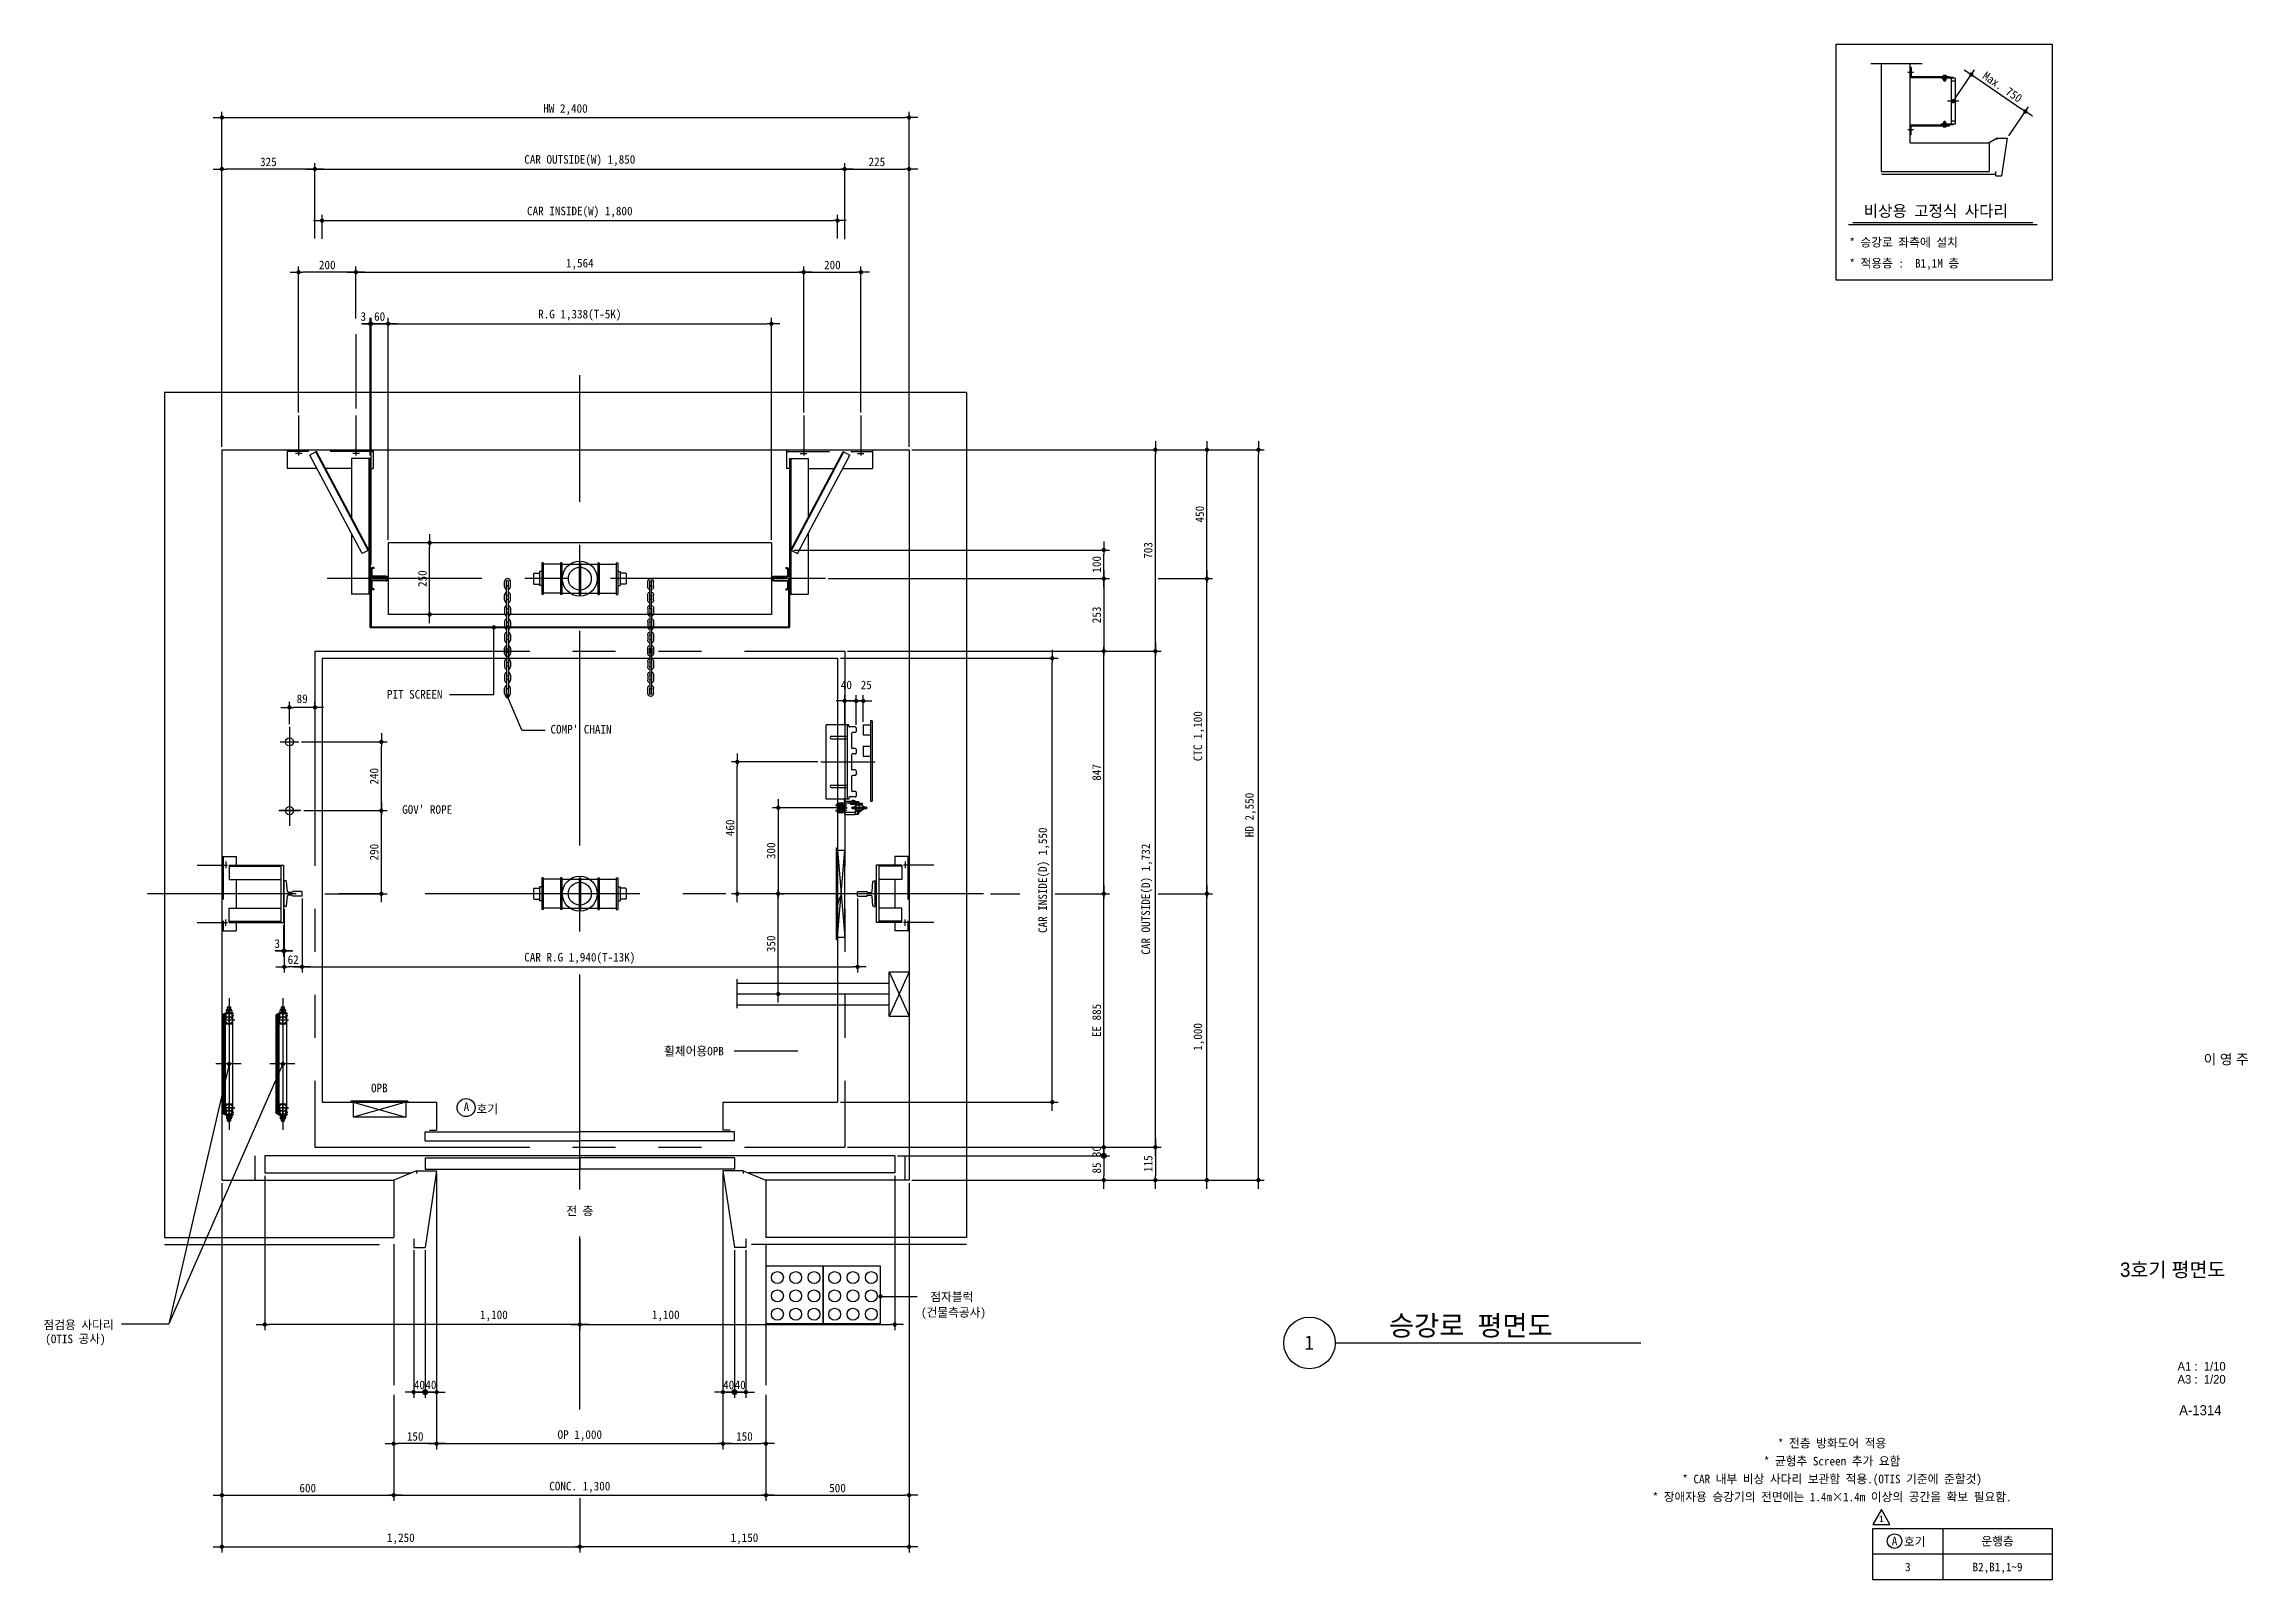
# Model space of a CAD drawing. Extents: x -9109 to 174251, y 57759 to 115528.
# Drawn here: x 100073 to 107770, y 110100 to 115462 of the extents above; entities that cross this region are included whole.
import ezdxf
from ezdxf.enums import TextEntityAlignment as Align

# ---------------------------------------------------------------- set-up
doc = ezdxf.new("R2010")
doc.units = 0
doc.header["$LTSCALE"] = 600
doc.header["$MEASUREMENT"] = 0
for name, pattern in [('CENTER', [2, 1.25, -0.25, 0.25, -0.25]), ('HIDDEN', [0.375, 0.25, -0.125]), ('PHANTOM', [2.5, 1.25, -0.25, 0.25, -0.25, 0.25, -0.25])]:
    doc.linetypes.add(name, pattern=pattern)
doc.layers.get('0').update_dxf_attribs({"linetype": 'CONTINUOUS'})
for name, color, linetype in [('1', 3, 'CONTINUOUS'), ('2', 4, 'HIDDEN'), ('3', 1, 'CENTER'), ('4', 6, 'PHANTOM'), ('6', 2, 'CONTINUOUS'), ('A-BORD-TEXT', 3, 'CONTINUOUS'), ('A-DIMS', 7, 'CONTINUOUS')]:
    doc.layers.add(name, color=color, linetype=linetype)
for name, color, linetype, lineweight in [('A-MKXS-LEAD', 7, 'CONTINUOUS', 25), ('A-MKXS-TEXT1', 3, 'CONTINUOUS', 25), ('A-XXXX-SYMB', 7, 'CONTINUOUS', 25), ('A-XXXX-TABL', 7, 'CONTINUOUS', 25), ('A-XXXX-TXT1', 3, 'CONTINUOUS', 25)]:
    doc.layers.add(name, color=color, linetype=linetype, lineweight=lineweight)
doc.styles.add('HY울릉도L', font='')
doc.styles.add('OTIS', font='')
doc.styles.add('돋움체', font='')
doc.styles.add('맑은고딕', font='')
doc.styles.get('HY울릉도L').set_extended_font_data('Dotum')
doc.styles.get('OTIS').set_extended_font_data('Dotum')
doc.styles.get('돋움체').set_extended_font_data('DotumChe')
doc.styles.get('맑은고딕').set_extended_font_data('Dotum')
doc.dimstyles.new('CDIM', dxfattribs={"dimtxt": 3, "dimasz": 1.5, "dimexe": 2, "dimexo": 1, "dimgap": 1, "dimtad": 1, "dimdec": 0, "dimrnd": 0.5, "dimzin": 0, "dimdsep": 32, "dimlunit": 6, "dimtxsty": 'HY울릉도L', "dimblk1": '_CIDOT', "dimblk2": '_CIDOT', "dimsah": 1, "dimcen": 5.5, "dimclrd": 2, "dimclre": 2, "dimclrt": 7, "dimadec": 0, "dimazin": 0, "dimtfac": 1, "dimtdec": 0, "dimtix": 1, "dimtmove": 2, "dimatfit": 1, "dimldrblk": '_CIDOT', "dimfxl": 1, "dimtolj": 1, "dimtzin": 0, "dimlwd": -1, "dimarcsym": 0})

msp = doc.modelspace()

# ---------------------------------------------------------------- texts
at = {"color": 4, "linetype": 'Continuous', "style": 'OTIS'}
msp.add_text('1', height=22.5, dxfattribs=at).set_placement((106489.6, 110312.5), align=Align.MIDDLE_CENTER)
at = {"layer": 'A-BORD-TEXT', "style": '맑은고딕'}
msp.add_text('이 영 주', height=35, dxfattribs=at).set_placement((107772.2, 111899.8), align=Align.RIGHT)
at = {"layer": 'A-DIMS', "color": 3, "char_height": 30, "attachment_point": 5, "style": '돋움체'}
for s, insert in [('\\A1;40', (102875.2, 113224)), ('\\A1;25', (102944.5, 113224))]:
    msp.add_mtext(s, dxfattribs=dict(at, insert=insert))
at = {"layer": 'A-DIMS', "color": 3, "insert": (102469.4, 112725.3), "char_height": 30, "attachment_point": 5, "rotation": 90, "style": '돋움체'}
msp.add_mtext('\\A1;460', dxfattribs=at)
at = {"layer": 'A-MKXS-TEXT1', "style": '돋움체'}
for s, height, p in [('비상용 고정식 사다리', 40, (106427.9, 114858.9)), ('* 승강로 좌측에 설치', 30, (106378, 114754.5)), ('* 적용층 :  B1,1M 층', 30, (106378, 114681.3)), ('PIT SCREEN', 30, (101270.8, 113176.6)), ("COMP' CHAIN", 30, (101841.9, 113054.5)), ('휠체어용OPB', 30, (102238.6, 111930.7)), ('호기', 30, (101583.6, 111728.7)), ('점자블럭', 30, (103168.1, 111072.7)), ('점검용 사다리', 30, (100071.3, 110974.9)), ('(건물측공사)', 30, (103135.8, 111018.5)), ('(OTIS 공사)', 30, (100077.5, 110926.1)), ('호기', 30, (106568.4, 110218.1))]:
    msp.add_text(s, height=height, dxfattribs=at).set_placement(p)
msp.add_text("GOV' ROPE", height=30, dxfattribs=at).set_placement((101411.3, 112789.7), align=Align.MIDDLE)
for s, p in [('OPB', (101244.3, 111817)), ('A', (101548.4, 111751.4)), ('전 층', (101944.3, 111387.8)), ('A', (106535.7, 110235.2)), ('운행층', (106895.3, 110234.6)), ('3', (106582.1, 110144.6)), ('B2,B1,1~9', (106895.3, 110144.6))]:
    msp.add_text(s, height=30, dxfattribs=at).set_placement(p, align=Align.MIDDLE_CENTER)
for s, p in [('* 전층 방화도어 적용', (106317.7, 110561.8)), ('* 균형추 Screen 추가 요함', (106317.7, 110499.3)), ('* CAR 내부 비상 사다리 보관함 적용.(OTIS 기준에 준할것)', (106317.7, 110436.8)), ('* 장애자용 승강기의 전면에는 1.4m×1.4m 이상의 공간을 확보 필요함.', (106317.7, 110374.3))]:
    msp.add_text(s, height=30, dxfattribs=at).set_placement(p, align=Align.CENTER)
at = {"layer": 'A-XXXX-TXT1', "style": '맑은고딕'}
msp.add_text('3호기 평면도', height=50, dxfattribs=at).set_placement((107507.1, 111182.8), align=Align.MIDDLE_CENTER)
at = {"layer": 'A-XXXX-TXT1', "style": '돋움체'}
msp.add_text('승강로 평면도', height=70, dxfattribs=at).set_placement((105342, 110931.5), align=Align.BOTTOM_RIGHT)
msp.add_text('1', height=50, dxfattribs=at).set_placement((104491.3, 110928.1), align=Align.MIDDLE)
at = {"layer": 'A-XXXX-TXT1', "style": '맑은고딕'}
for s, height, p in [('A1 :  1/10', 30, (107691.9, 110830.3)), ('A3 :  1/20', 30, (107691.9, 110784.9)), ('A-1314', 35, (107677.4, 110674.6))]:
    msp.add_text(s, height=height, dxfattribs=at).set_placement(p, align=Align.RIGHT)

# ---------------------------------------------------------------- blocks, each defined once
blk = doc.blocks.new('_CIDOT')
at = {"color": 0, "linetype": 'ByBlock'}
blk.add_line((2, 0), (-1, 0), dxfattribs=at)
at = {"color": 0, "linetype": 'ByBlock', "const_width": 0.5}
blk.add_lwpolyline([(-0.25, 0, 1), (0.25, 0, 1)], format="xyb", close=True, dxfattribs=at)
blk = doc.blocks.new('*D393')
at = {"layer": 'A-DIMS', "lineweight": -2, "transparency": 16777216}
for p, q in [((101044.3, 114781.5), (101044.3, 114865.3)), ((102844.3, 114782.3), (102844.3, 114865.3))]:
    blk.add_line(p, q, dxfattribs=at)
at = {"layer": 'A-DIMS', "transparency": 16777216}
blk.add_line((101059.3, 114845.3), (102829.3, 114845.3), dxfattribs=at)
at = {"layer": 'A-DIMS', "transparency": 16777216, "xscale": 15, "yscale": 15, "zscale": 15, "rotation": 180}
blk.add_blockref('_CIDOT', (101044.3, 114845.3), dxfattribs=at)
at = {"layer": 'A-DIMS', "transparency": 16777216, "xscale": 15, "yscale": 15, "zscale": 15}
blk.add_blockref('_CIDOT', (102844.3, 114845.3), dxfattribs=at)
at = {"layer": 'A-DIMS', "color": 3, "transparency": 16777216, "insert": (101944.3, 114874.9), "char_height": 30, "attachment_point": 5, "style": '돋움체'}
blk.add_mtext('\\A1;{\\C7;CAR INSIDE(W) 1,800}', dxfattribs=at)
blk = doc.blocks.new('*D394')
at = {"layer": 'A-DIMS', "lineweight": -2, "transparency": 16777216}
for p, q in [((101019.3, 114782.3), (101019.3, 115045.3)), ((102869.3, 114780.3), (102869.3, 115045.3))]:
    blk.add_line(p, q, dxfattribs=at)
at = {"layer": 'A-DIMS', "transparency": 16777216}
blk.add_line((101034.3, 115025.3), (102854.3, 115025.3), dxfattribs=at)
at = {"layer": 'A-DIMS', "transparency": 16777216, "xscale": 15, "yscale": 15, "zscale": 15, "rotation": 180}
blk.add_blockref('_CIDOT', (101019.3, 115025.3), dxfattribs=at)
at = {"layer": 'A-DIMS', "transparency": 16777216, "xscale": 15, "yscale": 15, "zscale": 15}
blk.add_blockref('_CIDOT', (102869.3, 115025.3), dxfattribs=at)
at = {"layer": 'A-DIMS', "color": 3, "transparency": 16777216, "insert": (101944.3, 115054.9), "char_height": 30, "attachment_point": 5, "style": '돋움체'}
blk.add_mtext('\\A1;{\\C7;CAR OUTSIDE(W) 1,850}', dxfattribs=at)
blk = doc.blocks.new('*D430')
at = {"layer": 'A-DIMS', "lineweight": -2, "transparency": 16777216}
for p, q in [((100694.3, 114055.3), (100694.3, 115225.3)), ((103094.3, 114055.3), (103094.3, 115225.3))]:
    blk.add_line(p, q, dxfattribs=at)
at = {"layer": 'A-DIMS', "transparency": 16777216}
blk.add_line((100709.3, 115205.3), (103079.3, 115205.3), dxfattribs=at)
at = {"layer": 'A-DIMS', "transparency": 16777216, "xscale": 15, "yscale": 15, "zscale": 15, "rotation": 180}
blk.add_blockref('_CIDOT', (100694.3, 115205.3), dxfattribs=at)
at = {"layer": 'A-DIMS', "transparency": 16777216, "xscale": 15, "yscale": 15, "zscale": 15}
blk.add_blockref('_CIDOT', (103094.3, 115205.3), dxfattribs=at)
at = {"layer": 'A-DIMS', "color": 3, "transparency": 16777216, "insert": (101894.3, 115233.1), "char_height": 30, "attachment_point": 5, "style": '돋움체'}
blk.add_mtext('\\A1;HW 2,400', dxfattribs=at)
blk = doc.blocks.new('*D395')
at = {"layer": 'A-DIMS', "lineweight": -2, "transparency": 16777216}
for p, q in [((101444.8, 113720.3), (101399.8, 113720.3)), ((101444.8, 113470.3), (101399.8, 113470.3))]:
    blk.add_line(p, q, dxfattribs=at)
at = {"layer": 'A-DIMS', "transparency": 16777216}
blk.add_line((101419.8, 113485.3), (101419.8, 113705.3), dxfattribs=at)
at = {"layer": 'A-DIMS', "transparency": 16777216, "xscale": 15, "yscale": 15, "zscale": 15}
for p, rotation in [((101419.8, 113720.3), 90), ((101419.8, 113470.3), 270)]:
    blk.add_blockref('_CIDOT', p, dxfattribs=dict(at, rotation=rotation))
at = {"layer": 'A-DIMS', "color": 3, "transparency": 16777216, "insert": (101394.8, 113595.3), "char_height": 30, "attachment_point": 5, "rotation": 90, "style": '돋움체'}
blk.add_mtext('\\A1;250', dxfattribs=at)
blk = doc.blocks.new('*D396')
at = {"layer": 'A-DIMS', "lineweight": -2, "transparency": 16777216}
for p, q in [((101275.3, 113730.3), (101275.3, 114505.3)), ((102613.3, 113730.3), (102613.3, 114505.3))]:
    blk.add_line(p, q, dxfattribs=at)
at = {"layer": 'A-DIMS', "transparency": 16777216}
blk.add_line((101290.3, 114485.3), (102598.3, 114485.3), dxfattribs=at)
at = {"layer": 'A-DIMS', "transparency": 16777216, "xscale": 15, "yscale": 15, "zscale": 15, "rotation": 180}
blk.add_blockref('_CIDOT', (101275.3, 114485.3), dxfattribs=at)
at = {"layer": 'A-DIMS', "transparency": 16777216, "xscale": 15, "yscale": 15, "zscale": 15}
blk.add_blockref('_CIDOT', (102613.3, 114485.3), dxfattribs=at)
at = {"layer": 'A-DIMS', "color": 3, "transparency": 16777216, "insert": (101944.3, 114514.9), "char_height": 30, "attachment_point": 5, "style": '돋움체'}
blk.add_mtext('\\A1;{\\C7;R.G 1,338(T-5K)}', dxfattribs=at)
blk = doc.blocks.new('GMCP')
for p, q in [((-35, -77.5), (-35, 77.5)), ((-35, 77.5), (35, 77.5)), ((-35, -77.5), (35, -77.5))]:
    blk.add_line(p, q)
at = {"layer": '1'}
for p, q in [((35, 77.5), (-35, -77.5)), ((-35, 77.5), (35, -77.5))]:
    blk.add_line(p, q, dxfattribs=at)
at = {"layer": '4'}
for p, q in [((-565, -49.7), (-565, 52)), ((-565, 37.5), (-35, 37.5)), ((-565, 0), (-35, 0)), ((-565, -37.5), (-35, -37.5))]:
    blk.add_line(p, q, dxfattribs=at)
blk = doc.blocks.new('*D397')
at = {"layer": 'A-DIMS', "lineweight": -2, "transparency": 16777216}
for p, q in [((100974.3, 112478.3), (100974.3, 112219.9)), ((102914.3, 112478.3), (102914.3, 112219.9))]:
    blk.add_line(p, q, dxfattribs=at)
at = {"layer": 'A-DIMS', "transparency": 16777216}
blk.add_line((100989.3, 112239.9), (102899.3, 112239.9), dxfattribs=at)
at = {"layer": 'A-DIMS', "transparency": 16777216, "xscale": 15, "yscale": 15, "zscale": 15, "rotation": 180}
blk.add_blockref('_CIDOT', (100974.3, 112239.9), dxfattribs=at)
at = {"layer": 'A-DIMS', "transparency": 16777216, "xscale": 15, "yscale": 15, "zscale": 15}
blk.add_blockref('_CIDOT', (102914.3, 112239.9), dxfattribs=at)
at = {"layer": 'A-DIMS', "color": 3, "transparency": 16777216, "insert": (101944.3, 112269.6), "char_height": 30, "attachment_point": 5, "style": '돋움체'}
blk.add_mtext('\\A1;{\\C7;CAR R.G 1,940(T-13K)}', dxfattribs=at)
blk = doc.blocks.new('*D398')
at = {"layer": 'A-DIMS', "lineweight": -2, "transparency": 16777216}
for p, q in [((100930.3, 113087.5), (100930.3, 113165.7)), ((101019.3, 113155.7), (101019.3, 113165.7))]:
    blk.add_line(p, q, dxfattribs=at)
at = {"layer": 'A-DIMS', "transparency": 16777216}
blk.add_line((101004.3, 113145.7), (100945.3, 113145.7), dxfattribs=at)
at = {"layer": 'A-DIMS', "transparency": 16777216, "xscale": 15, "yscale": 15, "zscale": 15, "rotation": 180}
blk.add_blockref('_CIDOT', (100930.3, 113145.7), dxfattribs=at)
at = {"layer": 'A-DIMS', "transparency": 16777216, "xscale": 15, "yscale": 15, "zscale": 15}
blk.add_blockref('_CIDOT', (101019.3, 113145.7), dxfattribs=at)
at = {"layer": 'A-DIMS', "color": 3, "transparency": 16777216, "insert": (100974.8, 113175.7), "char_height": 30, "attachment_point": 5, "style": '돋움체'}
blk.add_mtext('\\A1;89', dxfattribs=at)
blk = doc.blocks.new('*D399')
at = {"layer": 'A-DIMS', "transparency": 16777216}
blk.add_line((102637.3, 112160.3), (102637.3, 112480.3), dxfattribs=at)
at = {"layer": 'A-DIMS', "lineweight": -2, "transparency": 16777216}
for p, q in [((102647.3, 112495.3), (102657.3, 112495.3)), ((102645.7, 112145.3), (102657.3, 112145.3))]:
    blk.add_line(p, q, dxfattribs=at)
at = {"layer": 'A-DIMS', "transparency": 16777216, "xscale": 15, "yscale": 15, "zscale": 15}
for p, rotation in [((102637.3, 112495.3), 90), ((102637.3, 112145.3), 270)]:
    blk.add_blockref('_CIDOT', p, dxfattribs=dict(at, rotation=rotation))
at = {"layer": 'A-DIMS', "color": 3, "transparency": 16777216, "insert": (102612.3, 112320.3), "char_height": 30, "attachment_point": 5, "rotation": 90, "style": '돋움체'}
blk.add_mtext('\\A1;350', dxfattribs=at)
blk = doc.blocks.new('*D400')
at = {"layer": 'A-DIMS', "lineweight": -2, "transparency": 16777216}
for p, q in [((102859.3, 112795.3), (102617.3, 112795.3)), ((102834.3, 112495.3), (102617.3, 112495.3))]:
    blk.add_line(p, q, dxfattribs=at)
at = {"layer": 'A-DIMS', "transparency": 16777216}
blk.add_line((102637.3, 112780.3), (102637.3, 112510.3), dxfattribs=at)
at = {"layer": 'A-DIMS', "transparency": 16777216, "xscale": 15, "yscale": 15, "zscale": 15}
for p, rotation in [((102637.3, 112795.3), 90), ((102637.3, 112495.3), 270)]:
    blk.add_blockref('_CIDOT', p, dxfattribs=dict(at, rotation=rotation))
at = {"layer": 'A-DIMS', "color": 3, "transparency": 16777216, "insert": (102612.3, 112645.3), "char_height": 30, "attachment_point": 5, "rotation": 90, "style": '돋움체'}
blk.add_mtext('\\A1;300', dxfattribs=at)
blk = doc.blocks.new('*D401')
at = {"layer": 'A-DIMS', "lineweight": -2, "transparency": 16777216}
for p, q in [((103964.3, 112495.3), (104154.3, 112495.3)), ((103104.3, 111495.3), (104154.3, 111495.3))]:
    blk.add_line(p, q, dxfattribs=at)
at = {"layer": 'A-DIMS', "transparency": 16777216}
blk.add_line((104134.3, 111510.3), (104134.3, 112480.3), dxfattribs=at)
at = {"layer": 'A-DIMS', "transparency": 16777216, "xscale": 15, "yscale": 15, "zscale": 15}
for p, rotation in [((104134.3, 112495.3), 90), ((104134.3, 111495.3), 270)]:
    blk.add_blockref('_CIDOT', p, dxfattribs=dict(at, rotation=rotation))
at = {"layer": 'A-DIMS', "color": 3, "transparency": 16777216, "insert": (104106.5, 111995.3), "char_height": 30, "attachment_point": 5, "rotation": 90, "style": '돋움체'}
blk.add_mtext('\\A1;1,000', dxfattribs=at)
blk = doc.blocks.new('*D431')
at = {"layer": 'A-DIMS', "lineweight": -2, "transparency": 16777216}
for p, q in [((103964.3, 113595.3), (104154.3, 113595.3)), ((103964.3, 112495.3), (104154.3, 112495.3))]:
    blk.add_line(p, q, dxfattribs=at)
at = {"layer": 'A-DIMS', "transparency": 16777216}
blk.add_line((104134.3, 112510.3), (104134.3, 113580.3), dxfattribs=at)
at = {"layer": 'A-DIMS', "transparency": 16777216, "xscale": 15, "yscale": 15, "zscale": 15}
for p, rotation in [((104134.3, 113595.3), 90), ((104134.3, 112495.3), 270)]:
    blk.add_blockref('_CIDOT', p, dxfattribs=dict(at, rotation=rotation))
at = {"layer": 'A-DIMS', "color": 3, "transparency": 16777216, "insert": (104106.4, 113045.3), "char_height": 30, "attachment_point": 5, "rotation": 90, "style": '돋움체'}
blk.add_mtext('\\A1;{\\C7;CTC 1,100}', dxfattribs=at)
blk = doc.blocks.new('*D432')
at = {"layer": 'A-DIMS', "lineweight": -2, "transparency": 16777216}
for p, q in [((102879.3, 113342.3), (103794.3, 113342.3)), ((103604.3, 112495.3), (103794.3, 112495.3))]:
    blk.add_line(p, q, dxfattribs=at)
at = {"layer": 'A-DIMS', "transparency": 16777216}
blk.add_line((103774.3, 112510.3), (103774.3, 113327.3), dxfattribs=at)
at = {"layer": 'A-DIMS', "transparency": 16777216, "xscale": 15, "yscale": 15, "zscale": 15}
for p, rotation in [((103774.3, 113342.3), 90), ((103774.3, 112495.3), 270)]:
    blk.add_blockref('_CIDOT', p, dxfattribs=dict(at, rotation=rotation))
at = {"layer": 'A-DIMS', "color": 3, "transparency": 16777216, "insert": (103749.3, 112918.8), "char_height": 30, "attachment_point": 5, "rotation": 90, "style": '돋움체'}
blk.add_mtext('\\A1;847', dxfattribs=at)
blk = doc.blocks.new('*D433')
at = {"layer": 'A-DIMS', "lineweight": -2, "transparency": 16777216}
for p, q in [((102854.3, 113317.3), (103614.3, 113317.3)), ((102854.3, 111767.3), (103614.3, 111767.3))]:
    blk.add_line(p, q, dxfattribs=at)
at = {"layer": 'A-DIMS', "transparency": 16777216}
blk.add_line((103594.3, 111782.3), (103594.3, 113302.3), dxfattribs=at)
at = {"layer": 'A-DIMS', "transparency": 16777216, "xscale": 15, "yscale": 15, "zscale": 15}
for p, rotation in [((103594.3, 113317.3), 90), ((103594.3, 111767.3), 270)]:
    blk.add_blockref('_CIDOT', p, dxfattribs=dict(at, rotation=rotation))
at = {"layer": 'A-DIMS', "color": 3, "transparency": 16777216, "insert": (103564.7, 112542.3), "char_height": 30, "attachment_point": 5, "rotation": 90, "style": '돋움체'}
blk.add_mtext('\\A1;{\\C7;CAR INSIDE(D) 1,550}', dxfattribs=at)
blk = doc.blocks.new('*D402')
at = {"layer": 'A-DIMS', "lineweight": -2, "transparency": 16777216}
for p, q in [((103604.3, 112495.3), (103794.3, 112495.3)), ((102879.3, 111610.3), (103794.3, 111610.3))]:
    blk.add_line(p, q, dxfattribs=at)
at = {"layer": 'A-DIMS', "transparency": 16777216}
blk.add_line((103774.3, 111625.3), (103774.3, 112480.3), dxfattribs=at)
at = {"layer": 'A-DIMS', "transparency": 16777216, "xscale": 15, "yscale": 15, "zscale": 15}
for p, rotation in [((103774.3, 112495.3), 90), ((103774.3, 111610.3), 270)]:
    blk.add_blockref('_CIDOT', p, dxfattribs=dict(at, rotation=rotation))
at = {"layer": 'A-DIMS', "color": 3, "transparency": 16777216, "insert": (103749.3, 112052.8), "char_height": 30, "attachment_point": 5, "rotation": 90, "style": '돋움체'}
blk.add_mtext('\\A1;{\\C7;EE 885}', dxfattribs=at)
blk = doc.blocks.new('*D434')
at = {"layer": 'A-DIMS', "lineweight": -2, "transparency": 16777216}
for p, q in [((102879.3, 113342.3), (103974.3, 113342.3)), ((102879.3, 111610.3), (103974.3, 111610.3))]:
    blk.add_line(p, q, dxfattribs=at)
at = {"layer": 'A-DIMS', "transparency": 16777216}
blk.add_line((103954.3, 111625.3), (103954.3, 113327.3), dxfattribs=at)
at = {"layer": 'A-DIMS', "transparency": 16777216, "xscale": 15, "yscale": 15, "zscale": 15}
for p, rotation in [((103954.3, 113342.3), 90), ((103954.3, 111610.3), 270)]:
    blk.add_blockref('_CIDOT', p, dxfattribs=dict(at, rotation=rotation))
at = {"layer": 'A-DIMS', "color": 3, "transparency": 16777216, "insert": (103924.7, 112476.3), "char_height": 30, "attachment_point": 5, "rotation": 90, "style": '돋움체'}
blk.add_mtext('\\A1;{\\C7;CAR OUTSIDE(D) 1,732}', dxfattribs=at)
blk = doc.blocks.new('*D403')
at = {"layer": 'A-DIMS', "lineweight": -2, "transparency": 16777216}
for p, q in [((102879.3, 111610.3), (103974.3, 111610.3)), ((103104.3, 111495.3), (103974.3, 111495.3))]:
    blk.add_line(p, q, dxfattribs=at)
at = {"layer": 'A-DIMS', "transparency": 16777216}
blk.add_line((103954.3, 111595.3), (103954.3, 111510.3), dxfattribs=at)
at = {"layer": 'A-DIMS', "transparency": 16777216, "xscale": 15, "yscale": 15, "zscale": 15}
for p, rotation in [((103954.3, 111610.3), 90), ((103954.3, 111495.3), 270)]:
    blk.add_blockref('_CIDOT', p, dxfattribs=dict(at, rotation=rotation))
at = {"layer": 'A-DIMS', "color": 3, "transparency": 16777216, "insert": (103929.3, 111552.8), "char_height": 30, "attachment_point": 5, "rotation": 90, "style": '돋움체'}
blk.add_mtext('\\A1;115', dxfattribs=at)
blk = doc.blocks.new('*D435')
at = {"layer": 'A-DIMS', "lineweight": -2, "transparency": 16777216}
for p, q in [((103104.3, 114045.3), (103293.7, 114045.3)), ((103294.9, 114045.3), (104334.3, 114045.3)), ((103104.3, 111495.3), (103293.7, 111495.3)), ((103294.9, 111495.3), (104334.3, 111495.3))]:
    blk.add_line(p, q, dxfattribs=at)
at = {"layer": 'A-DIMS', "transparency": 16777216}
blk.add_line((104314.3, 111510.3), (104314.3, 114030.3), dxfattribs=at)
at = {"layer": 'A-DIMS', "transparency": 16777216, "xscale": 15, "yscale": 15, "zscale": 15}
for p, rotation in [((104314.3, 114045.3), 90), ((104314.3, 111495.3), 270)]:
    blk.add_blockref('_CIDOT', p, dxfattribs=dict(at, rotation=rotation))
at = {"layer": 'A-DIMS', "color": 3, "transparency": 16777216, "insert": (104286.5, 112770.3), "char_height": 30, "attachment_point": 5, "rotation": 90, "style": '돋움체'}
blk.add_mtext('\\A1;HD 2,550', dxfattribs=at)
blk = doc.blocks.new('*D436')
at = {"layer": 'A-DIMS', "lineweight": -2, "transparency": 16777216}
for p, q in [((102811.9, 113595.3), (103794.3, 113595.3)), ((102879.3, 113342.3), (103794.3, 113342.3))]:
    blk.add_line(p, q, dxfattribs=at)
at = {"layer": 'A-DIMS', "transparency": 16777216}
blk.add_line((103774.3, 113580.3), (103774.3, 113357.3), dxfattribs=at)
at = {"layer": 'A-DIMS', "transparency": 16777216, "xscale": 15, "yscale": 15, "zscale": 15}
for p, rotation in [((103774.3, 113595.3), 90), ((103774.3, 113342.3), 270)]:
    blk.add_blockref('_CIDOT', p, dxfattribs=dict(at, rotation=rotation))
at = {"layer": 'A-DIMS', "color": 3, "transparency": 16777216, "insert": (103749.3, 113468.8), "char_height": 30, "attachment_point": 5, "rotation": 90, "style": '돋움체'}
blk.add_mtext('\\A1;253', dxfattribs=at)
blk = doc.blocks.new('*D437')
at = {"layer": 'A-DIMS', "lineweight": -2, "transparency": 16777216}
for p, q in [((103104.3, 114045.3), (103293.7, 114045.3)), ((103294.9, 114045.3), (103974.3, 114045.3)), ((102879.3, 113342.3), (103093.7, 113342.3)), ((103094.9, 113342.3), (103293.7, 113342.3)), ((103294.9, 113342.3), (103974.3, 113342.3))]:
    blk.add_line(p, q, dxfattribs=at)
at = {"layer": 'A-DIMS', "transparency": 16777216}
blk.add_line((103954.3, 113357.3), (103954.3, 114030.3), dxfattribs=at)
at = {"layer": 'A-DIMS', "transparency": 16777216, "xscale": 15, "yscale": 15, "zscale": 15}
for p, rotation in [((103954.3, 114045.3), 90), ((103954.3, 113342.3), 270)]:
    blk.add_blockref('_CIDOT', p, dxfattribs=dict(at, rotation=rotation))
at = {"layer": 'A-DIMS', "color": 3, "transparency": 16777216, "insert": (103929.3, 113693.8), "char_height": 30, "attachment_point": 5, "rotation": 90, "style": '돋움체'}
blk.add_mtext('\\A1;703', dxfattribs=at)
blk = doc.blocks.new('*D404')
at = {"layer": 'A-DIMS', "lineweight": -2, "transparency": 16777216}
for p, q in [((101215.3, 113644.3), (101215.3, 114505.3)), ((101275.3, 113730.3), (101275.3, 114505.3))]:
    blk.add_line(p, q, dxfattribs=at)
at = {"layer": 'A-DIMS', "transparency": 16777216}
blk.add_line((101260.3, 114485.3), (101230.3, 114485.3), dxfattribs=at)
at = {"layer": 'A-DIMS', "transparency": 16777216, "xscale": 15, "yscale": 15, "zscale": 15, "rotation": 180}
blk.add_blockref('_CIDOT', (101215.3, 114485.3), dxfattribs=at)
at = {"layer": 'A-DIMS', "transparency": 16777216, "xscale": 15, "yscale": 15, "zscale": 15}
blk.add_blockref('_CIDOT', (101275.3, 114485.3), dxfattribs=at)
at = {"layer": 'A-DIMS', "color": 3, "transparency": 16777216, "insert": (101245.3, 114510.3), "char_height": 30, "attachment_point": 5, "style": '돋움체'}
blk.add_mtext('\\A1;60', dxfattribs=at)
blk = doc.blocks.new('*D405')
at = {"layer": 'A-DIMS', "transparency": 16777216}
for p, q in [((101197.3, 114485.3), (101182.3, 114485.3)), ((101215.3, 114485.3), (101212.3, 114485.3)), ((101230.3, 114485.3), (101245.3, 114485.3))]:
    blk.add_line(p, q, dxfattribs=at)
at = {"layer": 'A-DIMS', "lineweight": -2, "transparency": 16777216}
for p, q in [((101212.3, 114025.3), (101212.3, 114505.3)), ((101215.3, 113644.3), (101215.3, 114505.3))]:
    blk.add_line(p, q, dxfattribs=at)
at = {"layer": 'A-DIMS', "transparency": 16777216, "xscale": 15, "yscale": 15, "zscale": 15, "rotation": 180}
blk.add_blockref('_CIDOT', (101215.3, 114485.3), dxfattribs=at)
at = {"layer": 'A-DIMS', "transparency": 16777216, "xscale": 15, "yscale": 15, "zscale": 15}
blk.add_blockref('_CIDOT', (101212.3, 114485.3), dxfattribs=at)
at = {"layer": 'A-DIMS', "color": 3, "transparency": 16777216, "insert": (101188.4, 114510.3), "char_height": 30, "attachment_point": 5, "style": '돋움체'}
blk.add_mtext('\\A1;3', dxfattribs=at)
blk = doc.blocks.new('*D406')
at = {"layer": 'A-DIMS', "lineweight": -2, "transparency": 16777216}
for p, q in [((103054.3, 111580.3), (103794.3, 111580.3)), ((103104.3, 111495.3), (103794.3, 111495.3))]:
    blk.add_line(p, q, dxfattribs=at)
at = {"layer": 'A-DIMS', "transparency": 16777216}
blk.add_line((103774.3, 111565.3), (103774.3, 111510.3), dxfattribs=at)
at = {"layer": 'A-DIMS', "transparency": 16777216, "xscale": 15, "yscale": 15, "zscale": 15}
for p, rotation in [((103774.3, 111580.3), 90), ((103774.3, 111495.3), 270)]:
    blk.add_blockref('_CIDOT', p, dxfattribs=dict(at, rotation=rotation))
at = {"layer": 'A-DIMS', "color": 3, "transparency": 16777216, "insert": (103749.3, 111537.8), "char_height": 30, "attachment_point": 5, "rotation": 90, "style": '돋움체'}
blk.add_mtext('\\A1;85', dxfattribs=at)
blk = doc.blocks.new('*D407')
at = {"layer": 'A-DIMS', "lineweight": -2, "transparency": 16777216}
for p, q in [((102879.3, 111610.3), (103794.3, 111610.3)), ((103054.3, 111580.3), (103794.3, 111580.3))]:
    blk.add_line(p, q, dxfattribs=at)
at = {"layer": 'A-DIMS', "transparency": 16777216}
for p, q in [((103774.3, 111625.3), (103774.3, 111640.3)), ((103774.3, 111610.3), (103774.3, 111580.3)), ((103774.3, 111565.3), (103774.3, 111550.3))]:
    blk.add_line(p, q, dxfattribs=at)
at = {"layer": 'A-DIMS', "transparency": 16777216, "xscale": 15, "yscale": 15, "zscale": 15}
for p, rotation in [((103774.3, 111610.3), 270), ((103774.3, 111580.3), 90)]:
    blk.add_blockref('_CIDOT', p, dxfattribs=dict(at, rotation=rotation))
at = {"layer": 'A-DIMS', "color": 3, "transparency": 16777216, "insert": (103749.3, 111595.3), "char_height": 30, "attachment_point": 5, "rotation": 90, "style": '돋움체'}
blk.add_mtext('\\A1;30', dxfattribs=at)
blk = doc.blocks.new('*D408')
at = {"layer": 'A-DIMS', "lineweight": -2, "transparency": 16777216}
for p, q in [((100972.9, 113025.3), (101271.3, 113025.3)), ((100980.5, 112785.3), (101271.3, 112785.3))]:
    blk.add_line(p, q, dxfattribs=at)
at = {"layer": 'A-DIMS', "transparency": 16777216}
blk.add_line((101251.3, 112800.3), (101251.3, 113010.3), dxfattribs=at)
at = {"layer": 'A-DIMS', "transparency": 16777216, "xscale": 15, "yscale": 15, "zscale": 15}
for p, rotation in [((101251.3, 113025.3), 90), ((101251.3, 112785.3), 270)]:
    blk.add_blockref('_CIDOT', p, dxfattribs=dict(at, rotation=rotation))
at = {"layer": 'A-DIMS', "color": 3, "transparency": 16777216, "insert": (101226.3, 112905.3), "char_height": 30, "attachment_point": 5, "rotation": 90, "style": '돋움체'}
blk.add_mtext('\\A1;240', dxfattribs=at)
blk = doc.blocks.new('*D409')
at = {"layer": 'A-DIMS', "lineweight": -2, "transparency": 16777216}
for p, q in [((100980.5, 112785.3), (101271.3, 112785.3)), ((101054.3, 112495.3), (101271.3, 112495.3))]:
    blk.add_line(p, q, dxfattribs=at)
at = {"layer": 'A-DIMS', "transparency": 16777216}
blk.add_line((101251.3, 112510.3), (101251.3, 112770.3), dxfattribs=at)
at = {"layer": 'A-DIMS', "transparency": 16777216, "xscale": 15, "yscale": 15, "zscale": 15}
for p, rotation in [((101251.3, 112785.3), 90), ((101251.3, 112495.3), 270)]:
    blk.add_blockref('_CIDOT', p, dxfattribs=dict(at, rotation=rotation))
at = {"layer": 'A-DIMS', "color": 3, "transparency": 16777216, "insert": (101226.3, 112640.3), "char_height": 30, "attachment_point": 5, "rotation": 90, "style": '돋움체'}
blk.add_mtext('\\A1;290', dxfattribs=at)
blk = doc.blocks.new('*D410')
at = {"layer": 'A-DIMS', "lineweight": -2, "transparency": 16777216}
for p, q in [((100974.3, 112478.3), (100974.3, 112219.9)), ((100912.3, 112440.8), (100912.3, 112219.9))]:
    blk.add_line(p, q, dxfattribs=at)
at = {"layer": 'A-DIMS', "transparency": 16777216}
blk.add_line((100959.3, 112239.9), (100927.3, 112239.9), dxfattribs=at)
at = {"layer": 'A-DIMS', "transparency": 16777216, "xscale": 15, "yscale": 15, "zscale": 15, "rotation": 180}
blk.add_blockref('_CIDOT', (100912.3, 112239.9), dxfattribs=at)
at = {"layer": 'A-DIMS', "transparency": 16777216, "xscale": 15, "yscale": 15, "zscale": 15}
blk.add_blockref('_CIDOT', (100974.3, 112239.9), dxfattribs=at)
at = {"layer": 'A-DIMS', "color": 3, "transparency": 16777216, "insert": (100943.3, 112265), "char_height": 30, "attachment_point": 5, "style": '돋움체'}
blk.add_mtext('\\A1;62', dxfattribs=at)
blk = doc.blocks.new('*D411')
at = {"layer": 'A-DIMS', "lineweight": -2, "transparency": 16777216}
for p, q in [((100909.3, 112385.3), (100909.3, 112275.8)), ((100912.3, 112440.8), (100912.3, 112275.8))]:
    blk.add_line(p, q, dxfattribs=at)
at = {"layer": 'A-DIMS', "transparency": 16777216}
for p, q in [((100894.3, 112295.8), (100879.3, 112295.8)), ((100912.3, 112295.8), (100909.3, 112295.8)), ((100927.3, 112295.8), (100942.3, 112295.8))]:
    blk.add_line(p, q, dxfattribs=at)
at = {"layer": 'A-DIMS', "transparency": 16777216, "xscale": 15, "yscale": 15, "zscale": 15, "rotation": 180}
blk.add_blockref('_CIDOT', (100912.3, 112295.8), dxfattribs=at)
at = {"layer": 'A-DIMS', "transparency": 16777216, "xscale": 15, "yscale": 15, "zscale": 15}
blk.add_blockref('_CIDOT', (100909.3, 112295.8), dxfattribs=at)
at = {"layer": 'A-DIMS', "color": 3, "transparency": 16777216, "insert": (100887.5, 112321), "char_height": 30, "attachment_point": 5, "style": '돋움체'}
blk.add_mtext('\\A1;3', dxfattribs=at)
blk = doc.blocks.new('13K(62)')
at = {"layer": '1'}
for p, q in [((0, -44.5), (0, 44.5)), ((5.6, 44.5), (0, 44.5)), ((10.8, 8), (8.1, 42.1)), ((10.8, 8), (14.1, 4.8)), ((26.8, 4.8), (14.1, 4.8)), ((30, 8), (26.8, 4.8)), ((61, 8), (30, 8)), ((62, 7), (61, 8)), ((62, -7), (62, 7)), ((5.6, -44.5), (0, -44.5)), ((8.1, -42.1), (10.8, -8)), ((10.8, -8), (14.1, -4.7)), ((26.8, -4.7), (14.1, -4.7)), ((30, -8), (26.8, -4.7)), ((61, -8), (30, -8)), ((62, -7), (61, -8))]:
    blk.add_line(p, q, dxfattribs=at)
for centre, start, end in [((5.6, 42), 3.40934, 90), ((5.6, -42), 270, 356.59066)]:
    blk.add_arc(centre, 2.5, start, end, dxfattribs=at)
blk = doc.blocks.new('5K 3K(60)')
at = {"layer": '1'}
for p, q in [((-60, 32.8), (-60, 11.2)), ((-56.8, 32.8), (-56.8, 11.2)), ((-50, 39), (-53.8, 39)), ((-50, 35.8), (-53.8, 35.8)), ((-8.2, 8.2), (-53.8, 8.2)), ((-8.2, 5), (-53.8, 5)), ((-50, 39), (-50, 35.8)), ((-60, -11.2), (-60, -32.8)), ((-56.8, -11.2), (-56.8, -32.8)), ((-8.2, -5), (-53.8, -5)), ((-8.2, -8.2), (-53.8, -8.2)), ((-50, -35.8), (-53.8, -35.8)), ((-50, -39), (-53.8, -39)), ((-50, -35.8), (-50, -39))]:
    blk.add_line(p, q, dxfattribs=at)
for centre, radius, start, end in [((-53.8, 32.8), 6.2, 90, 180), ((-53.8, 11.2), 6.2, 180, 270), ((-53.8, 32.8), 3, 90, 180), ((-53.8, 11.2), 3, 180, 270), ((-8.2, 0), 8.2, 270, 90), ((-8.2, 0), 5, 270, 90), ((-53.8, -11.2), 6.2, 90, 180), ((-53.8, -32.8), 6.2, 180, 270), ((-53.8, -11.2), 3, 90, 180), ((-53.8, -32.8), 3, 180, 270)]:
    blk.add_arc(centre, radius, start, end, dxfattribs=at)
blk = doc.blocks.new('*D438')
at = {"layer": 'A-DIMS', "lineweight": -2, "transparency": 16777216}
for p, q in [((103104.3, 114045.3), (103293.7, 114045.3)), ((103294.9, 114045.3), (104154.3, 114045.3)), ((103964.3, 113595.3), (104154.3, 113595.3))]:
    blk.add_line(p, q, dxfattribs=at)
at = {"layer": 'A-DIMS', "transparency": 16777216}
blk.add_line((104134.3, 113610.3), (104134.3, 114030.3), dxfattribs=at)
at = {"layer": 'A-DIMS', "transparency": 16777216, "xscale": 15, "yscale": 15, "zscale": 15}
for p, rotation in [((104134.3, 114045.3), 90), ((104134.3, 113595.3), 270)]:
    blk.add_blockref('_CIDOT', p, dxfattribs=dict(at, rotation=rotation))
at = {"layer": 'A-DIMS', "color": 3, "transparency": 16777216, "insert": (104109.3, 113820.3), "char_height": 30, "attachment_point": 5, "rotation": 90, "style": '돋움체'}
blk.add_mtext('\\A1;450', dxfattribs=at)
blk = doc.blocks.new('*D439')
at = {"layer": 'A-DIMS', "lineweight": -2, "transparency": 16777216}
for p, q in [((102869.3, 114780.3), (102869.3, 115045.3)), ((103094.3, 114055.3), (103094.3, 115045.3))]:
    blk.add_line(p, q, dxfattribs=at)
at = {"layer": 'A-DIMS', "transparency": 16777216}
blk.add_line((102884.3, 115025.3), (103079.3, 115025.3), dxfattribs=at)
at = {"layer": 'A-DIMS', "transparency": 16777216, "xscale": 15, "yscale": 15, "zscale": 15, "rotation": 180}
blk.add_blockref('_CIDOT', (102869.3, 115025.3), dxfattribs=at)
at = {"layer": 'A-DIMS', "transparency": 16777216, "xscale": 15, "yscale": 15, "zscale": 15}
blk.add_blockref('_CIDOT', (103094.3, 115025.3), dxfattribs=at)
at = {"layer": 'A-DIMS', "color": 3, "transparency": 16777216, "insert": (102981.8, 115050.3), "char_height": 30, "attachment_point": 5, "style": '돋움체'}
blk.add_mtext('\\A1;225', dxfattribs=at)
blk = doc.blocks.new('*D412')
at = {"layer": 'A-DIMS', "lineweight": -2, "transparency": 16777216}
for p, q in [((100694.3, 114055.3), (100694.3, 115045.3)), ((101019.3, 114782.3), (101019.3, 115045.3))]:
    blk.add_line(p, q, dxfattribs=at)
at = {"layer": 'A-DIMS', "transparency": 16777216}
blk.add_line((101004.3, 115025.3), (100709.3, 115025.3), dxfattribs=at)
at = {"layer": 'A-DIMS', "transparency": 16777216, "xscale": 15, "yscale": 15, "zscale": 15, "rotation": 180}
blk.add_blockref('_CIDOT', (100694.3, 115025.3), dxfattribs=at)
at = {"layer": 'A-DIMS', "transparency": 16777216, "xscale": 15, "yscale": 15, "zscale": 15}
blk.add_blockref('_CIDOT', (101019.3, 115025.3), dxfattribs=at)
at = {"layer": 'A-DIMS', "color": 3, "transparency": 16777216, "insert": (100856.8, 115050.3), "char_height": 30, "attachment_point": 5, "style": '돋움체'}
blk.add_mtext('\\A1;325', dxfattribs=at)
blk = doc.blocks.new('*D413')
at = {"layer": 'A-DIMS', "lineweight": -2, "transparency": 16777216}
for p, q in [((101294.3, 110745.3), (101294.3, 110375.3)), ((102594.3, 110745.3), (102594.3, 110375.3))]:
    blk.add_line(p, q, dxfattribs=at)
at = {"layer": 'A-DIMS', "transparency": 16777216}
blk.add_line((101309.3, 110395.3), (102579.3, 110395.3), dxfattribs=at)
at = {"layer": 'A-DIMS', "transparency": 16777216, "xscale": 15, "yscale": 15, "zscale": 15, "rotation": 180}
blk.add_blockref('_CIDOT', (101294.3, 110395.3), dxfattribs=at)
at = {"layer": 'A-DIMS', "transparency": 16777216, "xscale": 15, "yscale": 15, "zscale": 15}
blk.add_blockref('_CIDOT', (102594.3, 110395.3), dxfattribs=at)
at = {"layer": 'A-DIMS', "color": 3, "transparency": 16777216, "insert": (101944.3, 110423.2), "char_height": 30, "attachment_point": 5, "style": '돋움체'}
blk.add_mtext('\\A1;CONC. 1,300', dxfattribs=at)
blk = doc.blocks.new('*D414')
at = {"layer": 'A-DIMS', "lineweight": -2, "transparency": 16777216}
for p, q in [((101444.3, 111518.3), (101444.3, 110555.3)), ((102444.3, 111518.3), (102444.3, 110555.3))]:
    blk.add_line(p, q, dxfattribs=at)
at = {"layer": 'A-DIMS', "transparency": 16777216}
blk.add_line((101459.3, 110575.3), (102429.3, 110575.3), dxfattribs=at)
at = {"layer": 'A-DIMS', "transparency": 16777216, "xscale": 15, "yscale": 15, "zscale": 15, "rotation": 180}
blk.add_blockref('_CIDOT', (101444.3, 110575.3), dxfattribs=at)
at = {"layer": 'A-DIMS', "transparency": 16777216, "xscale": 15, "yscale": 15, "zscale": 15}
blk.add_blockref('_CIDOT', (102444.3, 110575.3), dxfattribs=at)
at = {"layer": 'A-DIMS', "color": 3, "transparency": 16777216, "insert": (101944.3, 110603.2), "char_height": 30, "attachment_point": 5, "style": '돋움체'}
blk.add_mtext('\\A1;OP 1,000', dxfattribs=at)
blk = doc.blocks.new('*D415')
at = {"layer": 'A-DIMS', "lineweight": -2, "transparency": 16777216}
for p, q in [((103094.3, 111485.3), (103094.3, 110195.3)), ((101944.3, 110385.3), (101944.3, 110195.3))]:
    blk.add_line(p, q, dxfattribs=at)
at = {"layer": 'A-DIMS', "transparency": 16777216}
blk.add_line((103079.3, 110215.3), (101959.3, 110215.3), dxfattribs=at)
at = {"layer": 'A-DIMS', "transparency": 16777216, "xscale": 15, "yscale": 15, "zscale": 15, "rotation": 180}
blk.add_blockref('_CIDOT', (101944.3, 110215.3), dxfattribs=at)
at = {"layer": 'A-DIMS', "transparency": 16777216, "xscale": 15, "yscale": 15, "zscale": 15}
blk.add_blockref('_CIDOT', (103094.3, 110215.3), dxfattribs=at)
at = {"layer": 'A-DIMS', "color": 3, "transparency": 16777216, "insert": (102519.3, 110243.1), "char_height": 30, "attachment_point": 5, "style": '돋움체'}
blk.add_mtext('\\A1;1,150', dxfattribs=at)
blk = doc.blocks.new('*D416')
at = {"layer": 'A-DIMS', "lineweight": -2, "transparency": 16777216}
for p, q in [((103094.3, 111485.3), (103094.3, 110375.3)), ((102594.3, 110745.3), (102594.3, 110375.3))]:
    blk.add_line(p, q, dxfattribs=at)
at = {"layer": 'A-DIMS', "transparency": 16777216}
blk.add_line((102609.3, 110395.3), (103079.3, 110395.3), dxfattribs=at)
at = {"layer": 'A-DIMS', "transparency": 16777216, "xscale": 15, "yscale": 15, "zscale": 15, "rotation": 180}
blk.add_blockref('_CIDOT', (102594.3, 110395.3), dxfattribs=at)
at = {"layer": 'A-DIMS', "transparency": 16777216, "xscale": 15, "yscale": 15, "zscale": 15}
blk.add_blockref('_CIDOT', (103094.3, 110395.3), dxfattribs=at)
at = {"layer": 'A-DIMS', "color": 3, "transparency": 16777216, "insert": (102844.3, 110420.3), "char_height": 30, "attachment_point": 5, "style": '돋움체'}
blk.add_mtext('\\A1;500', dxfattribs=at)
blk = doc.blocks.new('*D417')
at = {"layer": 'A-DIMS', "lineweight": -2, "transparency": 16777216}
for p, q in [((102444.3, 111518.3), (102444.3, 110555.3)), ((102594.3, 110745.3), (102594.3, 110555.3))]:
    blk.add_line(p, q, dxfattribs=at)
at = {"layer": 'A-DIMS', "transparency": 16777216}
blk.add_line((102459.3, 110575.3), (102579.3, 110575.3), dxfattribs=at)
at = {"layer": 'A-DIMS', "transparency": 16777216, "xscale": 15, "yscale": 15, "zscale": 15, "rotation": 180}
blk.add_blockref('_CIDOT', (102444.3, 110575.3), dxfattribs=at)
at = {"layer": 'A-DIMS', "transparency": 16777216, "xscale": 15, "yscale": 15, "zscale": 15}
blk.add_blockref('_CIDOT', (102594.3, 110575.3), dxfattribs=at)
at = {"layer": 'A-DIMS', "color": 3, "transparency": 16777216, "insert": (102519.3, 110600.3), "char_height": 30, "attachment_point": 5, "style": '돋움체'}
blk.add_mtext('\\A1;150', dxfattribs=at)
blk = doc.blocks.new('*D418')
at = {"layer": 'A-DIMS', "lineweight": -2, "transparency": 16777216}
for p, q in [((101444.3, 111518.3), (101444.3, 110555.3)), ((101294.3, 110745.3), (101294.3, 110555.3))]:
    blk.add_line(p, q, dxfattribs=at)
at = {"layer": 'A-DIMS', "transparency": 16777216}
blk.add_line((101429.3, 110575.3), (101309.3, 110575.3), dxfattribs=at)
at = {"layer": 'A-DIMS', "transparency": 16777216, "xscale": 15, "yscale": 15, "zscale": 15, "rotation": 180}
blk.add_blockref('_CIDOT', (101294.3, 110575.3), dxfattribs=at)
at = {"layer": 'A-DIMS', "transparency": 16777216, "xscale": 15, "yscale": 15, "zscale": 15}
blk.add_blockref('_CIDOT', (101444.3, 110575.3), dxfattribs=at)
at = {"layer": 'A-DIMS', "color": 3, "transparency": 16777216, "insert": (101369.3, 110600.3), "char_height": 30, "attachment_point": 5, "style": '돋움체'}
blk.add_mtext('\\A1;150', dxfattribs=at)
blk = doc.blocks.new('*D419')
at = {"layer": 'A-DIMS', "lineweight": -2, "transparency": 16777216}
for p, q in [((101364.3, 111250.3), (101364.3, 110735.3)), ((101404.3, 111250.3), (101404.3, 110735.3))]:
    blk.add_line(p, q, dxfattribs=at)
at = {"layer": 'A-DIMS', "transparency": 16777216}
for p, q in [((101349.3, 110755.3), (101334.3, 110755.3)), ((101404.3, 110755.3), (101364.3, 110755.3)), ((101419.3, 110755.3), (101434.3, 110755.3))]:
    blk.add_line(p, q, dxfattribs=at)
at = {"layer": 'A-DIMS', "transparency": 16777216, "xscale": 15, "yscale": 15, "zscale": 15}
blk.add_blockref('_CIDOT', (101364.3, 110755.3), dxfattribs=at)
at = {"layer": 'A-DIMS', "transparency": 16777216, "xscale": 15, "yscale": 15, "zscale": 15, "rotation": 180}
blk.add_blockref('_CIDOT', (101404.3, 110755.3), dxfattribs=at)
at = {"layer": 'A-DIMS', "color": 3, "transparency": 16777216, "insert": (101384.3, 110780.3), "char_height": 30, "attachment_point": 5, "style": '돋움체'}
blk.add_mtext('\\A1;40', dxfattribs=at)
blk = doc.blocks.new('*D420')
at = {"layer": 'A-DIMS', "lineweight": -2, "transparency": 16777216}
for p, q in [((101444.3, 111518.3), (101444.3, 110735.3)), ((101404.3, 111250.3), (101404.3, 110735.3))]:
    blk.add_line(p, q, dxfattribs=at)
at = {"layer": 'A-DIMS', "transparency": 16777216}
for p, q in [((101389.3, 110755.3), (101374.3, 110755.3)), ((101404.3, 110755.3), (101444.3, 110755.3)), ((101459.3, 110755.3), (101474.3, 110755.3))]:
    blk.add_line(p, q, dxfattribs=at)
at = {"layer": 'A-DIMS', "transparency": 16777216, "xscale": 15, "yscale": 15, "zscale": 15}
blk.add_blockref('_CIDOT', (101404.3, 110755.3), dxfattribs=at)
at = {"layer": 'A-DIMS', "transparency": 16777216, "xscale": 15, "yscale": 15, "zscale": 15, "rotation": 180}
blk.add_blockref('_CIDOT', (101444.3, 110755.3), dxfattribs=at)
at = {"layer": 'A-DIMS', "color": 3, "transparency": 16777216, "insert": (101424.3, 110780.3), "char_height": 30, "attachment_point": 5, "style": '돋움체'}
blk.add_mtext('\\A1;40', dxfattribs=at)
blk = doc.blocks.new('*D421')
at = {"layer": 'A-DIMS', "lineweight": -2, "transparency": 16777216}
for p, q in [((102484.3, 111250.3), (102484.3, 110735.3)), ((102524.3, 111250.3), (102524.3, 110735.3))]:
    blk.add_line(p, q, dxfattribs=at)
at = {"layer": 'A-DIMS', "transparency": 16777216}
for p, q in [((102469.3, 110755.3), (102454.3, 110755.3)), ((102484.3, 110755.3), (102524.3, 110755.3)), ((102539.3, 110755.3), (102554.3, 110755.3))]:
    blk.add_line(p, q, dxfattribs=at)
at = {"layer": 'A-DIMS', "transparency": 16777216, "xscale": 15, "yscale": 15, "zscale": 15}
blk.add_blockref('_CIDOT', (102484.3, 110755.3), dxfattribs=at)
at = {"layer": 'A-DIMS', "transparency": 16777216, "xscale": 15, "yscale": 15, "zscale": 15, "rotation": 180}
blk.add_blockref('_CIDOT', (102524.3, 110755.3), dxfattribs=at)
at = {"layer": 'A-DIMS', "color": 3, "transparency": 16777216, "insert": (102504.3, 110780.3), "char_height": 30, "attachment_point": 5, "style": '돋움체'}
blk.add_mtext('\\A1;40', dxfattribs=at)
blk = doc.blocks.new('*D422')
at = {"layer": 'A-DIMS', "lineweight": -2, "transparency": 16777216}
for p, q in [((102444.3, 111518.3), (102444.3, 110735.3)), ((102484.3, 111250.3), (102484.3, 110735.3))]:
    blk.add_line(p, q, dxfattribs=at)
at = {"layer": 'A-DIMS', "transparency": 16777216}
for p, q in [((102429.3, 110755.3), (102414.3, 110755.3)), ((102484.3, 110755.3), (102444.3, 110755.3)), ((102499.3, 110755.3), (102514.3, 110755.3))]:
    blk.add_line(p, q, dxfattribs=at)
at = {"layer": 'A-DIMS', "transparency": 16777216, "xscale": 15, "yscale": 15, "zscale": 15}
blk.add_blockref('_CIDOT', (102444.3, 110755.3), dxfattribs=at)
at = {"layer": 'A-DIMS', "transparency": 16777216, "xscale": 15, "yscale": 15, "zscale": 15, "rotation": 180}
blk.add_blockref('_CIDOT', (102484.3, 110755.3), dxfattribs=at)
at = {"layer": 'A-DIMS', "color": 3, "transparency": 16777216, "insert": (102464.3, 110780.3), "char_height": 30, "attachment_point": 5, "style": '돋움체'}
blk.add_mtext('\\A1;40', dxfattribs=at)
blk = doc.blocks.new('A$C2A9301BA')
at = {"layer": '1'}
for p, q in [((-50, 130), (-50, 100)), ((0, 130), (-50, 130)), ((-25, 100), (-25, 50)), ((-50, 50), (-50, -50)), ((-25, -100), (-25, -50)), ((-50, -100), (-50, -130)), ((0, -130), (-50, -130))]:
    blk.add_line(p, q, dxfattribs=at)
at = {"layer": '1', "color": 7}
for p, q in [((85.9, 100), (-19.5, 100)), ((-13.4, 112.1), (-13.4, 89.7)), ((85.9, -100), (-19.5, -100)), ((-13.4, -112.1), (-13.4, -89.7))]:
    blk.add_line(p, q, dxfattribs=at)
at = {"layer": '2'}
blk.add_line((-4, 130), (-4, -130), dxfattribs=at)
blk = doc.blocks.new('*D423')
at = {"layer": 'A-DIMS', "lineweight": -2, "transparency": 16777216}
for p, q in [((100694.3, 111485.3), (100694.3, 110375.3)), ((101294.3, 110656), (101294.3, 110375.3))]:
    blk.add_line(p, q, dxfattribs=at)
at = {"layer": 'A-DIMS', "transparency": 16777216}
blk.add_line((100709.3, 110395.3), (101279.3, 110395.3), dxfattribs=at)
at = {"layer": 'A-DIMS', "transparency": 16777216, "xscale": 15, "yscale": 15, "zscale": 15, "rotation": 180}
blk.add_blockref('_CIDOT', (100694.3, 110395.3), dxfattribs=at)
at = {"layer": 'A-DIMS', "transparency": 16777216, "xscale": 15, "yscale": 15, "zscale": 15}
blk.add_blockref('_CIDOT', (101294.3, 110395.3), dxfattribs=at)
at = {"layer": 'A-DIMS', "color": 3, "transparency": 16777216, "insert": (100994.3, 110420.3), "char_height": 30, "attachment_point": 5, "style": '돋움체'}
blk.add_mtext('\\A1;600', dxfattribs=at)
blk = doc.blocks.new('*D424')
at = {"layer": 'A-DIMS', "lineweight": -2, "transparency": 16777216}
for p, q in [((100694.3, 111485.3), (100694.3, 110195.3)), ((101944.3, 110385.3), (101944.3, 110195.3))]:
    blk.add_line(p, q, dxfattribs=at)
at = {"layer": 'A-DIMS', "transparency": 16777216}
blk.add_line((100709.3, 110215.3), (101929.3, 110215.3), dxfattribs=at)
at = {"layer": 'A-DIMS', "transparency": 16777216, "xscale": 15, "yscale": 15, "zscale": 15, "rotation": 180}
blk.add_blockref('_CIDOT', (100694.3, 110215.3), dxfattribs=at)
at = {"layer": 'A-DIMS', "transparency": 16777216, "xscale": 15, "yscale": 15, "zscale": 15}
blk.add_blockref('_CIDOT', (101944.3, 110215.3), dxfattribs=at)
at = {"layer": 'A-DIMS', "color": 3, "transparency": 16777216, "insert": (101319.3, 110243.1), "char_height": 30, "attachment_point": 5, "style": '돋움체'}
blk.add_mtext('\\A1;1,250', dxfattribs=at)
blk = doc.blocks.new('*D425')
at = {"layer": 'A-DIMS', "lineweight": -2, "transparency": 16777216}
for p, q in [((102726.3, 114175.3), (102726.3, 114685.3)), ((102926.3, 114175.3), (102926.3, 114685.3))]:
    blk.add_line(p, q, dxfattribs=at)
at = {"layer": 'A-DIMS', "transparency": 16777216}
blk.add_line((102741.3, 114665.3), (102911.3, 114665.3), dxfattribs=at)
at = {"layer": 'A-DIMS', "transparency": 16777216, "xscale": 15, "yscale": 15, "zscale": 15, "rotation": 180}
blk.add_blockref('_CIDOT', (102726.3, 114665.3), dxfattribs=at)
at = {"layer": 'A-DIMS', "transparency": 16777216, "xscale": 15, "yscale": 15, "zscale": 15}
blk.add_blockref('_CIDOT', (102926.3, 114665.3), dxfattribs=at)
at = {"layer": 'A-DIMS', "color": 3, "transparency": 16777216, "insert": (102826.3, 114690.3), "char_height": 30, "attachment_point": 5, "style": '돋움체'}
blk.add_mtext('\\A1;200', dxfattribs=at)
blk = doc.blocks.new('*D426')
at = {"layer": 'A-DIMS', "lineweight": -2, "transparency": 16777216}
for p, q in [((101162.3, 114503.6), (101162.3, 114685.3)), ((102726.3, 114175.3), (102726.3, 114685.3))]:
    blk.add_line(p, q, dxfattribs=at)
at = {"layer": 'A-DIMS', "transparency": 16777216}
blk.add_line((101177.3, 114665.3), (102711.3, 114665.3), dxfattribs=at)
at = {"layer": 'A-DIMS', "transparency": 16777216, "xscale": 15, "yscale": 15, "zscale": 15, "rotation": 180}
blk.add_blockref('_CIDOT', (101162.3, 114665.3), dxfattribs=at)
at = {"layer": 'A-DIMS', "transparency": 16777216, "xscale": 15, "yscale": 15, "zscale": 15}
blk.add_blockref('_CIDOT', (102726.3, 114665.3), dxfattribs=at)
at = {"layer": 'A-DIMS', "color": 3, "transparency": 16777216, "insert": (101944.3, 114693.1), "char_height": 30, "attachment_point": 5, "style": '돋움체'}
blk.add_mtext('\\A1;1,564', dxfattribs=at)
blk = doc.blocks.new('*D427')
at = {"layer": 'A-DIMS', "lineweight": -2, "transparency": 16777216}
for p, q in [((100962.3, 114175.3), (100962.3, 114685.3)), ((101162.3, 114503.6), (101162.3, 114685.3))]:
    blk.add_line(p, q, dxfattribs=at)
at = {"layer": 'A-DIMS', "transparency": 16777216}
blk.add_line((101147.3, 114665.3), (100977.3, 114665.3), dxfattribs=at)
at = {"layer": 'A-DIMS', "transparency": 16777216, "xscale": 15, "yscale": 15, "zscale": 15, "rotation": 180}
blk.add_blockref('_CIDOT', (100962.3, 114665.3), dxfattribs=at)
at = {"layer": 'A-DIMS', "transparency": 16777216, "xscale": 15, "yscale": 15, "zscale": 15}
blk.add_blockref('_CIDOT', (101162.3, 114665.3), dxfattribs=at)
at = {"layer": 'A-DIMS', "color": 3, "transparency": 16777216, "insert": (101062.3, 114690.3), "char_height": 30, "attachment_point": 5, "style": '돋움체'}
blk.add_mtext('\\A1;200', dxfattribs=at)
blk = doc.blocks.new('4본')
for p, q in [((-159.9, 19.6), (-161.9, 17.6)), ((-161.9, 17.6), (-161.9, -17.6)), ((-159.9, 19.6), (-141.1, 19.6)), ((-141.1, 24.5), (-141.1, -24.5)), ((-132.5, 24.5), (-141.1, 24.5)), ((-132.5, 55), (-132.5, -55)), ((-127.5, 55), (-132.5, 55)), ((-127.5, 55), (-127.5, -55)), ((-67.5, 51), (-127.5, 51)), ((-67.5, 55), (-67.5, -55)), ((-62.5, 55), (-67.5, 55)), ((-62.5, 55), (-62.5, -55)), ((-62.5, 51), (-2.5, 51)), ((-2.5, 55), (-2.5, -55)), ((-2.5, 55), (2.5, 55)), ((2.5, 55), (2.5, -55)), ((2.5, 51), (62.5, 51)), ((62.5, 55), (62.5, -55)), ((62.5, 55), (67.5, 55)), ((67.5, 55), (67.5, -55)), ((67.5, 51), (127.5, 51)), ((127.5, 55), (127.5, -55)), ((127.5, 55), (132.5, 55)), ((132.5, 55), (132.5, -55)), ((132.5, 24.5), (141.1, 24.5)), ((141.1, 24.5), (141.1, -24.5)), ((159.9, 19.6), (141.1, 19.6)), ((159.9, 19.6), (161.9, 17.6)), ((161.9, 17.6), (161.9, -17.6)), ((-161.9, -17.6), (-159.9, -19.6)), ((-159.9, -19.6), (-141.1, -19.6)), ((-132.5, -24.5), (-141.1, -24.5)), ((-127.5, -55), (-132.5, -55)), ((-67.5, -51), (-127.5, -51)), ((-62.5, -55), (-67.5, -55)), ((-62.5, -51), (-2.5, -51)), ((-2.5, -55), (2.5, -55)), ((2.5, -51), (62.5, -51)), ((62.5, -55), (67.5, -55)), ((67.5, -51), (127.5, -51)), ((127.5, -55), (132.5, -55)), ((132.5, -24.5), (141.1, -24.5)), ((159.9, -19.6), (141.1, -19.6)), ((161.9, -17.6), (159.9, -19.6))]:
    blk.add_line(p, q)
blk = doc.blocks.new('*D428')
at = {"layer": 'A-DIMS', "lineweight": -2, "transparency": 16777216}
for p, q in [((100844.3, 111510.3), (100844.3, 110971.3)), ((101944.3, 111288.9), (101944.3, 110971.3))]:
    blk.add_line(p, q, dxfattribs=at)
at = {"layer": 'A-DIMS', "transparency": 16777216}
blk.add_line((101929.3, 110991.3), (100859.3, 110991.3), dxfattribs=at)
at = {"layer": 'A-DIMS', "transparency": 16777216, "xscale": 15, "yscale": 15, "zscale": 15, "rotation": 180}
blk.add_blockref('_CIDOT', (100844.3, 110991.3), dxfattribs=at)
at = {"layer": 'A-DIMS', "transparency": 16777216, "xscale": 15, "yscale": 15, "zscale": 15}
blk.add_blockref('_CIDOT', (101944.3, 110991.3), dxfattribs=at)
at = {"layer": 'A-DIMS', "color": 3, "transparency": 16777216, "insert": (101644.3, 111021.3), "char_height": 30, "attachment_point": 5, "style": '돋움체'}
blk.add_mtext('\\A1;1,100', dxfattribs=at)
blk = doc.blocks.new('35')
at = {"layer": '2'}
blk.add_line((-35, 0), (-35, -85), dxfattribs=at)
blk = doc.blocks.new('*D429')
at = {"layer": 'A-DIMS', "lineweight": -2, "transparency": 16777216}
for p, q in [((103044.3, 111510.3), (103044.3, 110971.3)), ((101944.3, 111288.9), (101944.3, 110971.3))]:
    blk.add_line(p, q, dxfattribs=at)
at = {"layer": 'A-DIMS', "transparency": 16777216}
blk.add_line((101959.3, 110991.3), (103029.3, 110991.3), dxfattribs=at)
at = {"layer": 'A-DIMS', "transparency": 16777216, "xscale": 15, "yscale": 15, "zscale": 15, "rotation": 180}
blk.add_blockref('_CIDOT', (101944.3, 110991.3), dxfattribs=at)
at = {"layer": 'A-DIMS', "transparency": 16777216, "xscale": 15, "yscale": 15, "zscale": 15}
blk.add_blockref('_CIDOT', (103044.3, 110991.3), dxfattribs=at)
at = {"layer": 'A-DIMS', "color": 3, "transparency": 16777216, "insert": (102244.3, 111021.3), "char_height": 30, "attachment_point": 5, "style": '돋움체'}
blk.add_mtext('\\A1;1,100', dxfattribs=at)
blk = doc.blocks.new('*D440')
at = {"layer": 'A-DIMS', "lineweight": -2, "transparency": 16777216}
for p, q in [((102691.3, 113695.3), (103794.3, 113695.3)), ((102811.9, 113595.3), (103794.3, 113595.3))]:
    blk.add_line(p, q, dxfattribs=at)
at = {"layer": 'A-DIMS', "transparency": 16777216}
blk.add_line((103774.3, 113610.3), (103774.3, 113680.3), dxfattribs=at)
at = {"layer": 'A-DIMS', "transparency": 16777216, "xscale": 15, "yscale": 15, "zscale": 15}
for p, rotation in [((103774.3, 113695.3), 90), ((103774.3, 113595.3), 270)]:
    blk.add_blockref('_CIDOT', p, dxfattribs=dict(at, rotation=rotation))
at = {"layer": 'A-DIMS', "color": 3, "transparency": 16777216, "insert": (103749.3, 113645.3), "char_height": 30, "attachment_point": 5, "rotation": 90, "style": '돋움체'}
blk.add_mtext('\\A1;100', dxfattribs=at)
blk = doc.blocks.new('HOPB')
at = {"color": 7}
for p, q in [((-4, -160), (-4, 160)), ((-4, -160), (-4, 160)), ((0, -160), (0, 160)), ((0, -160), (0, 160)), ((25, -152), (25, 152))]:
    blk.add_line(p, q, dxfattribs=at)
for p, q in [((-4, 160), (0, 160)), ((0, 152), (25, 152)), ((0, -152), (25, -152)), ((-4, -160), (0, -160))]:
    blk.add_line(p, q)
at = {"layer": '1'}
for p, q in [((0, 152), (25, -152)), ((0, -152), (25, 152))]:
    blk.add_line(p, q, dxfattribs=at)
blk = doc.blocks.new('A$C0A223C6D')
at = {"color": 3}
for p, q in [((-10, -18.4), (-10, 0)), ((-3.4, -18.4), (-3.4, 0)), ((3.4, -18.4), (3.4, 0)), ((10, -18.4), (10, 0)), ((-10, -65), (-10, -46.6)), ((-3.4, -46.6), (-3.4, -18.4)), ((-3.4, -74.8), (-3.4, -46.6)), ((-3.4, -65), (-3.4, -46.6)), ((-3.4, -93.2), (-3.4, -74.8)), ((3.4, -46.6), (3.4, -18.4)), ((3.4, -74.8), (3.4, -46.6)), ((3.4, -65), (3.4, -46.6)), ((3.4, -93.2), (3.4, -74.8)), ((10, -65), (10, -46.6)), ((-10, -93.2), (-10, -111.5)), ((-10, -139.7), (-10, -158.1)), ((-3.4, -93.2), (-3.4, -111.5)), ((-3.4, -111.5), (-3.4, -129.9)), ((-3.4, -129.9), (-3.4, -158.1)), ((-3.4, -139.7), (-3.4, -158.1)), ((3.4, -93.2), (3.4, -111.5)), ((3.4, -111.5), (3.4, -129.9)), ((3.4, -129.9), (3.4, -158.1)), ((3.4, -139.7), (3.4, -158.1)), ((10, -93.2), (10, -111.5)), ((10, -139.7), (10, -158.1)), ((-10, -186.3), (-10, -204.7)), ((-3.4, -158.1), (-3.4, -232.8)), ((-3.4, -176.5), (-3.4, -204.7)), ((-3.4, -186.3), (-3.4, -204.7)), ((3.4, -158.1), (3.4, -232.8)), ((3.4, -176.5), (3.4, -204.7)), ((3.4, -186.3), (3.4, -204.7)), ((10, -186.3), (10, -204.7)), ((-10, -251.2), (-10, -232.8)), ((-10, -232.9), (-10, -251.3)), ((-10, -279.5), (-10, -297.9)), ((-3.4, -251.2), (-3.4, -232.8)), ((-3.4, -232.9), (-3.4, -251.3)), ((-3.4, -251.3), (-3.4, -269.6)), ((-3.4, -269.6), (-3.4, -297.9)), ((-3.4, -279.5), (-3.4, -297.9)), ((-3.4, -297.9), (-3.4, -372.6)), ((3.4, -251.2), (3.4, -232.8)), ((3.4, -232.9), (3.4, -251.3)), ((3.4, -251.3), (3.4, -269.6)), ((3.4, -269.6), (3.4, -297.9)), ((3.4, -279.5), (3.4, -297.9)), ((3.4, -297.9), (3.4, -372.6)), ((10, -251.2), (10, -232.8)), ((10, -232.9), (10, -251.3)), ((10, -279.5), (10, -297.9)), ((-10, -326.1), (-10, -344.4)), ((-10, -391), (-10, -372.6)), ((-3.4, -316.2), (-3.4, -344.4)), ((-3.4, -326.1), (-3.4, -344.4)), ((-3.4, -391), (-3.4, -372.6)), ((3.4, -316.2), (3.4, -344.4)), ((3.4, -326.1), (3.4, -344.4)), ((3.4, -391), (3.4, -372.6)), ((10, -326.1), (10, -344.4)), ((10, -391), (10, -372.6))]:
    blk.add_line(p, q, dxfattribs=at)
for centre, radius, start, end in [((0, 0), 10, 0, 180), ((0, 0), 3.38, 0, 180), ((0, -18.4), 10, 180, 250.26639), ((0, -46.6), 10, 109.73361, 180), ((0, -65), 10, 180, 250.26639), ((0, -18.4), 3.38, 0, 180), ((0, -46.6), 3.38, 180, 0), ((0, -65), 3.38, 0, 180), ((0, -18.4), 10, 289.73361, 0), ((0, -46.6), 10, 0, 70.26639), ((0, -65), 10, 289.73361, 0), ((0, -93.1), 10, 109.73361, 180), ((0, -111.5), 10, 180, 250.26639), ((0, -139.7), 10, 109.73361, 180), ((0, -93.2), 3.38, 180, 0), ((0, -111.5), 3.38, 0, 180), ((0, -139.7), 3.38, 180, 0), ((0, -93.1), 10, 0, 70.26639), ((0, -111.5), 10, 289.73361, 0), ((0, -139.7), 10, 0, 70.26639), ((0, -158.1), 10, 180, 250.26639), ((0, -186.3), 10, 109.73361, 180), ((0, -204.7), 10, 180, 250.26639), ((0, -232.8), 10, 109.73361, 180), ((0, -232.8), 10, 109.73361, 180), ((0, -158.1), 3.38, 0, 180), ((0, -186.3), 3.38, 180, 0), ((0, -204.7), 3.38, 0, 180), ((0, -158.1), 10, 289.73361, 0), ((0, -186.3), 10, 0, 70.26639), ((0, -204.7), 10, 289.73361, 0), ((0, -232.8), 10, 0, 70.26639), ((0, -232.8), 10, 0, 70.26639), ((0, -251.2), 10, 180, 0), ((0, -279.4), 10, 109.73361, 180), ((0, -297.9), 10, 180, 250.26639), ((0, -232.9), 3.38, 180, 0), ((0, -251.3), 3.38, 0, 180), ((0, -279.5), 3.38, 180, 0), ((0, -297.9), 3.38, 0, 180), ((0, -279.4), 10, 0, 70.26639), ((0, -297.9), 10, 289.73361, 0), ((0, -326), 10, 109.73361, 180), ((0, -344.4), 10, 180, 250.26639), ((0, -372.6), 10, 109.73361, 180), ((0, -326.1), 3.38, 180, 0), ((0, -344.4), 3.38, 0, 180), ((0, -377.6), 3.38, 0, 180), ((0, -326), 10, 0, 70.26639), ((0, -344.4), 10, 289.73361, 0), ((0, -372.6), 10, 0, 70.26639), ((0, -391), 10, 180, 0), ((0, -391), 3.38, 180, 0)]:
    blk.add_arc(centre, radius, start, end, dxfattribs=at)
blk = doc.blocks.new('OPBB')
at = {"color": 7}
for p, q in [((100, 4), (-100, 4)), ((100, 0), (-100, 0)), ((92, -52), (-92, -52))]:
    blk.add_line(p, q, dxfattribs=at)
for p, q in [((-100, 4), (-100, 0)), ((-92, 0), (-92, -52)), ((100, 4), (100, 0)), ((92, 0), (92, -52))]:
    blk.add_line(p, q)
at = {"layer": '1'}
for p, q in [((-92, 0), (92, -52)), ((92, 0), (-92, -52))]:
    blk.add_line(p, q, dxfattribs=at)
blk = doc.blocks.new('A$C0DD524BE')
for p, q in [((0, 472), (0, 402)), ((6, 472), (0, 472)), ((6, 472), (6, 408)), ((0, 402), (275, 402)), ((6, 408), (275, 408)), ((300, 402), (215, 402)), ((215, 402), (215, 396)), ((300, 396), (215, 396)), ((231, 416), (229, 415)), ((229, 415), (229, 408)), ((251, 408), (229, 408)), ((231, 396), (229, 395)), ((229, 387), (229, 395)), ((231, 386), (229, 387)), ((249, 416), (231, 416)), ((231, 396), (249, 396)), ((231, 386), (249, 386)), ((234, 386), (234, 379)), ((246, 379), (234, 379)), ((235, 415), (235, 408)), ((235, 387), (235, 395)), ((244, 377), (236, 377)), ((245, 415), (245, 408)), ((245, 387), (245, 395)), ((246, 386), (246, 379)), ((249, 416), (251, 415)), ((249, 396), (251, 395)), ((249, 386), (251, 387)), ((251, 415), (251, 408)), ((251, 387), (251, 395)), ((275, 408), (275, 402)), ((315, 396), (285, 396)), ((285, 396), (285, 76)), ((300, 396), (300, 402)), ((315, 396), (315, 76)), ((0, 0), (0, 70)), ((0, 70), (275, 70)), ((6, 0), (0, 0)), ((6, 0), (6, 64)), ((6, 64), (275, 64)), ((300, 76), (215, 76)), ((215, 70), (215, 76)), ((215, 70), (215, 76)), ((300, 70), (215, 70)), ((231, 86), (229, 85)), ((229, 85), (229, 77)), ((231, 76), (229, 77)), ((251, 64), (229, 64)), ((229, 57), (229, 64)), ((231, 56), (229, 57)), ((231, 86), (249, 86)), ((231, 76), (249, 76)), ((249, 56), (231, 56)), ((234, 86), (234, 93)), ((246, 93), (234, 93)), ((235, 85), (235, 77)), ((235, 57), (235, 64)), ((244, 95), (236, 95)), ((245, 85), (245, 77)), ((245, 57), (245, 64)), ((246, 86), (246, 93)), ((249, 86), (251, 85)), ((249, 76), (251, 77)), ((249, 56), (251, 57)), ((251, 85), (251, 77)), ((251, 57), (251, 64)), ((275, 64), (275, 70)), ((315, 76), (285, 76)), ((315, 76), (285, 76)), ((300, 70), (300, 76))]:
    blk.add_line(p, q)
at = {"color": 4}
for p, q in [((315, 376), (285, 376)), ((315, 96), (285, 96))]:
    blk.add_line(p, q, dxfattribs=at)
for centre, radius, start, end in [((231, 410), 5.95, 53.9834, 90.1631), ((231, 390), 5.95, 53.9834, 90.1631), ((231, 392), 5.95, 269.8369, 306.0166), ((240, 402), 13.8, 66.5734, 113.4266), ((240, 382), 13.8, 66.5734, 113.4266), ((240, 400), 13.8, 246.5734, 293.4266), ((249, 410), 5.95, 89.8369, 126.0166), ((249, 390), 5.95, 89.8369, 126.0166), ((249, 392), 5.95, 233.9834, 270.1631), ((231, 80), 5.95, 53.9834, 90.1631), ((231, 82), 5.95, 269.8369, 306.0166), ((231, 62), 5.95, 269.8369, 306.0166), ((240, 72), 13.8, 66.5734, 113.4266), ((240, 90), 13.8, 246.5734, 293.4266), ((240, 70), 13.8, 246.5734, 293.4266), ((249, 80), 5.95, 89.8369, 126.0166), ((249, 82), 5.95, 233.9834, 270.1631), ((249, 62), 5.95, 233.9834, 270.1631)]:
    blk.add_arc(centre, radius, start, end)
at = {"layer": '1', "color": 1, "linetype": 'CENTER'}
for p, q in [((22, 437), (-16, 437)), ((22, 35), (-16, 35))]:
    blk.add_line(p, q, dxfattribs=at)
at = {"layer": '1'}
for p, q in [((234, 379), (236, 377)), ((246, 379), (244, 377)), ((234, 93), (236, 95)), ((246, 93), (244, 95))]:
    blk.add_line(p, q, dxfattribs=at)
at = {"layer": '3'}
blk.add_line((339, 236), (261, 236), dxfattribs=at)
blk = doc.blocks.new('*D991')
at = {"layer": 'A-DIMS', "lineweight": -2, "transparency": 16777216}
for p, q in [((106746, 115270.5), (106815.1, 115371.7)), ((106934.7, 115141.8), (107003.8, 115243))]:
    blk.add_line(p, q, dxfattribs=at)
at = {"layer": 'A-DIMS', "transparency": 16777216}
blk.add_line((106816.2, 115346.7), (106980.1, 115234.9), dxfattribs=at)
at = {"layer": 'A-DIMS', "transparency": 16777216, "xscale": 15, "yscale": 15, "zscale": 15}
for p, rotation in [((106803.8, 115355.2), 145.6923263926858), ((106992.5, 115226.4), 325.6923263926858)]:
    blk.add_blockref('_CIDOT', p, dxfattribs=dict(at, rotation=rotation))
at = {"layer": 'A-DIMS', "color": 3, "transparency": 16777216, "insert": (106912.4, 115311.7), "char_height": 30, "attachment_point": 5, "rotation": 325.69233, "style": '돋움체'}
blk.add_mtext('\\A1;Max. 750', dxfattribs=at)

# ---------------------------------------------------------------- dimensions: what is measured, and where the dimension line sits
at = {"layer": 'A-DIMS'}
dim = msp.add_aligned_dim(p1=(106740.4, 115262.2), p2=(106929.1, 115133.5), distance=112.5, text='Max. 750', dimstyle='CDIM', override={"dimscale": 10, "dimtxsty": '돋움체', "dimclrd": 256, "dimclre": 256, "dimclrt": 3}, dxfattribs=at)
dim.commit()
dim.dimension.update_dxf_attribs({"geometry": '*D991', "text_midpoint": (106912.4, 115311.7)})
for base, p1, p2, text, picture, middle in [((103094.3, 115205.3), (100694.3, 114045.3), (103094.3, 114045.3), 'HW <>', '*D430', (101894.3, 115233.1)), ((102869.3, 115025.3), (101019.3, 114772.3), (102869.3, 114770.3), '{\\C7;CAR OUTSIDE(W) <>}', '*D394', (101944.3, 115054.9)), ((102844.3, 114845.3), (101044.3, 114771.5), (102844.3, 114772.3), '{\\C7;CAR INSIDE(W) <>}', '*D393', (101944.3, 114874.9)), ((102613.3, 114485.3), (101275.3, 113720.3), (102613.3, 113720.3), '{\\C7;R.G <>(T-5K)}', '*D396', (101944.3, 114514.9)), ((102914.3, 112239.9), (100974.3, 112488.3), (102914.3, 112488.3), '{\\C7;CAR R.G <>(T-13K)}', '*D397', (101944.3, 112269.6)), ((102444.3, 110575.3), (101444.3, 111528.3), (102444.3, 111528.3), 'OP <>', '*D414', (101944.3, 110603.2)), ((102594.3, 110395.3), (101294.3, 110755.3), (102594.3, 110755.3), 'CONC. <>', '*D413', (101944.3, 110423.2))]:
    dim = msp.add_linear_dim(base=base, p1=p1, p2=p2, text=text, dimstyle='CDIM', override={"dimscale": 10, "dimtxsty": '돋움체', "dimclrd": 256, "dimclre": 256, "dimclrt": 3}, dxfattribs=at)
    dim.commit()
    dim.dimension.update_dxf_attribs({"geometry": picture, "text_midpoint": middle})
for base, p1, p2, picture, middle in [((100694.3, 115025.3), (101019.3, 114772.3), (100694.3, 114045.3), '*D412', (100856.8, 115050.3)), ((103094.3, 115025.3), (102869.3, 114770.3), (103094.3, 114045.3), '*D439', (102981.8, 115050.3)), ((100962.3, 114665.3), (101162.3, 114493.6), (100962.3, 114165.3), '*D427', (101062.3, 114690.3)), ((102726.3, 114665.3), (101162.3, 114493.6), (102726.3, 114165.3), '*D426', (101944.3, 114693.1)), ((102926.3, 114665.3), (102726.3, 114165.3), (102926.3, 114165.3), '*D425', (102826.3, 114690.3)), ((101215.3, 114485.3), (101275.3, 113720.3), (101215.3, 113634.3), '*D404', (101245.3, 114510.3)), ((100912.3, 112239.9), (100974.3, 112488.3), (100912.3, 112450.8), '*D410', (100943.3, 112265)), ((101294.3, 110575.3), (101444.3, 111528.3), (101294.3, 110755.3), '*D418', (101369.3, 110600.3)), ((101444.3, 110755.3), (101404.3, 111260.3), (101444.3, 111528.3), '*D420', (101424.3, 110780.3)), ((101294.3, 110395.3), (100694.3, 111495.3), (101294.3, 110666), '*D423', (100994.3, 110420.3)), ((101944.3, 110215.3), (100694.3, 111495.3), (101944.3, 110395.3), '*D424', (101319.3, 110243.1)), ((101364.3, 110755.3), (101404.3, 111260.3), (101364.3, 111260.3), '*D419', (101384.3, 110780.3))]:
    dim = msp.add_linear_dim(base=base, p1=p1, p2=p2, dimstyle='CDIM', override={"dimscale": 10, "dimtxsty": '돋움체', "dimclrd": 256, "dimclre": 256, "dimclrt": 3}, dxfattribs=at)
    dim.commit()
    dim.dimension.update_dxf_attribs({"geometry": picture, "text_midpoint": middle})
for base, p1, p2, picture, middle in [((101212.3, 114485.3), (101215.3, 113634.3), (101212.3, 114015.3), '*D405', (101188.4, 114510.3)), ((100930.3, 113145.7), (101019.3, 113145.7), (100930.3, 113077.5), '*D398', (100974.8, 113175.7)), ((100909.3, 112295.8), (100912.3, 112450.8), (100909.3, 112395.3), '*D411', (100887.5, 112321)), ((100844.3, 110991.3), (101944.3, 111298.9), (100844.3, 111520.3), '*D428', (101644.3, 111021.3))]:
    dim = msp.add_linear_dim(base=base, p1=p1, p2=p2, dimstyle='CDIM', override={"dimscale": 10, "dimtxsty": '돋움체', "dimclrd": 256, "dimclre": 256, "dimclrt": 3}, dxfattribs=at)
    dim.commit()
    dim.dimension.update_dxf_attribs({"geometry": picture, "text_midpoint": middle, "dimtype": 160})
for base, p1, p2, angle, picture, middle in [((103954.3, 114045.3), (102869.3, 113342.3), (103094.3, 114045.3), 90, '*D437', (103929.3, 113693.8)), ((104134.3, 114045.3), (103954.3, 113595.3), (103094.3, 114045.3), 90, '*D438', (104109.3, 113820.3)), ((101419.8, 113720.3), (101454.8, 113470.3), (101454.8, 113720.3), 90, '*D395', (101394.8, 113595.3)), ((103774.3, 113695.3), (102801.9, 113595.3), (102681.3, 113695.3), 90, '*D440', (103749.3, 113645.3)), ((103774.3, 113342.3), (102801.9, 113595.3), (102869.3, 113342.3), 90, '*D436', (103749.3, 113468.8)), ((103774.3, 113342.3), (103594.3, 112495.3), (102869.3, 113342.3), 90, '*D432', (103749.3, 112918.8)), ((101251.3, 113025.3), (100970.5, 112785.3), (100962.9, 113025.3), 90, '*D408', (101226.3, 112905.3)), ((101251.3, 112785.3), (101044.3, 112495.3), (100970.5, 112785.3), 90, '*D409', (101226.3, 112640.3)), ((102637.3, 112495.3), (102869.3, 112795.3), (102844.3, 112495.3), 90, '*D400', (102612.3, 112645.3)), ((102637.3, 112495.3), (102635.7, 112145.3), (102637.3, 112495.3), 90, '*D399', (102612.3, 112320.3)), ((104134.3, 112495.3), (103094.3, 111495.3), (103954.3, 112495.3), 90, '*D401', (104106.5, 111995.3)), ((103954.3, 111495.3), (102869.3, 111610.3), (103094.3, 111495.3), 90, '*D403', (103929.3, 111552.8)), ((103774.3, 111580.3), (102869.3, 111610.3), (103044.3, 111580.3), 90, '*D407', (103749.3, 111595.3)), ((103774.3, 111495.3), (103044.3, 111580.3), (103094.3, 111495.3), 90, '*D406', (103749.3, 111537.8)), ((102594.3, 110575.3), (102444.3, 111528.3), (102594.3, 110755.3), 180, '*D417', (102519.3, 110600.3)), ((102444.3, 110755.3), (102484.3, 111260.3), (102444.3, 111528.3), 180, '*D422', (102464.3, 110780.3)), ((101944.3, 110215.3), (103094.3, 111495.3), (101944.3, 110395.3), 180, '*D415', (102519.3, 110243.1)), ((103094.3, 110395.3), (102594.3, 110755.3), (103094.3, 111495.3), 180, '*D416', (102844.3, 110420.3)), ((102524.3, 110755.3), (102484.3, 111260.3), (102524.3, 111260.3), 180, '*D421', (102504.3, 110780.3))]:
    dim = msp.add_linear_dim(base=base, p1=p1, p2=p2, angle=angle, dimstyle='CDIM', override={"dimscale": 10, "dimtxsty": '돋움체', "dimclrd": 256, "dimclre": 256, "dimclrt": 3}, dxfattribs=at)
    dim.commit()
    dim.dimension.update_dxf_attribs({"geometry": picture, "text_midpoint": middle})
for base, p1, p2, text, picture, middle in [((104314.3, 114045.3), (103094.3, 111495.3), (103094.3, 114045.3), 'HD <>', '*D435', (104286.5, 112770.3)), ((104134.3, 113595.3), (103954.3, 112495.3), (103954.3, 113595.3), '{\\C7;CTC <>}', '*D431', (104106.4, 113045.3)), ((103954.3, 113342.3), (102869.3, 111610.3), (102869.3, 113342.3), '{\\C7;CAR OUTSIDE(D) <>}', '*D434', (103924.7, 112476.3)), ((103594.3, 113317.3), (102844.3, 111767.3), (102844.3, 113317.3), '{\\C7;CAR INSIDE(D) <>}', '*D433', (103564.7, 112542.3)), ((103774.3, 112495.3), (102869.3, 111610.3), (103594.3, 112495.3), '{\\C7;EE <>}', '*D402', (103749.3, 112052.8))]:
    dim = msp.add_linear_dim(base=base, p1=p1, p2=p2, angle=90, text=text, dimstyle='CDIM', override={"dimscale": 10, "dimtxsty": '돋움체', "dimclrd": 256, "dimclre": 256, "dimclrt": 3}, dxfattribs=at)
    dim.commit()
    dim.dimension.update_dxf_attribs({"geometry": picture, "text_midpoint": middle})
dim = msp.add_linear_dim(base=(103044.3, 110991.3), p1=(101944.3, 111298.9), p2=(103044.3, 111520.3), angle=180, dimstyle='CDIM', override={"dimscale": 10, "dimtxsty": '돋움체', "dimclrd": 256, "dimclre": 256, "dimclrt": 3}, dxfattribs=at)
dim.commit()
dim.dimension.update_dxf_attribs({"geometry": '*D429', "text_midpoint": (102244.3, 111021.3), "dimtype": 160})

# ---------------------------------------------------------------- linework, layer by layer
for p, q in [((106490.4, 115017), (106490.4, 115393.7)), ((106590.4, 115117), (106590.4, 115393.7)), ((103294.3, 114245.3), (100494.3, 114245.3)), ((100494.3, 114245.3), (100494.3, 111295.3)), ((103294.3, 114245.3), (103294.3, 111295.3)), ((100694.3, 114045.3), (103094.3, 114045.3)), ((100694.3, 114045.3), (100694.3, 111495.3)), ((103094.3, 114045.3), (103094.3, 111495.3)), ((101044.3, 113317.3), (102844.3, 113317.3)), ((101044.3, 113317.3), (101044.3, 111767.3)), ((102844.3, 113317.3), (102844.3, 111767.3)), ((102844.3, 112809.8), (102844.3, 112811.3)), ((102844.3, 112798), (102844.3, 112799.4)), ((102844.3, 112790.7), (102844.3, 112792.2)), ((102844.3, 112778.9), (102844.3, 112780.3)), ((102844.7, 112811.8), (102859.8, 112812.7)), ((102844.7, 112797.5), (102859.8, 112796.5)), ((102844.7, 112792.7), (102859.8, 112793.6)), ((102844.7, 112778.4), (102859.8, 112777.4)), ((102848.6, 112805.4, 1.1), (102846.1, 112805.4, 1.1)), ((102848.6, 112803.9, 1.1), (102846.1, 112803.9, 1.1)), ((102848.6, 112786.3, 1.1), (102846.1, 112786.3, 1.1)), ((102848.6, 112784.8, 1.1), (102846.1, 112784.8, 1.1)), ((102848.6, 112805.4, 1.1), (102848.6, 112803.9, 1.1)), ((102848.6, 112786.3, 1.1), (102848.6, 112784.8, 1.1)), ((102889.4, 112811.2), (102849.4, 112811.2)), ((102849.4, 112811.2), (102849.4, 112807.1)), ((102854.4, 112807.1), (102849.4, 112807.1)), ((102854.4, 112802.1), (102849.4, 112802.1)), ((102849.4, 112802.1), (102849.4, 112798)), ((102870.4, 112798), (102849.4, 112798)), ((102870.4, 112792.1), (102849.4, 112792.1)), ((102849.4, 112792.1), (102849.4, 112788)), ((102854.4, 112788), (102849.4, 112788)), ((102849.4, 112783), (102849.4, 112778.9)), ((102854.4, 112783), (102849.4, 112783)), ((102905.9, 112778.9), (102849.4, 112778.9)), ((102849.6, 112808.2), (102859.8, 112808.7)), ((102849.6, 112807), (102861, 112807.5)), ((102849.6, 112802.3), (102861, 112801.7)), ((102849.6, 112801), (102859.8, 112800.5)), ((102849.6, 112789.1), (102859.8, 112789.6)), ((102849.6, 112787.9), (102861, 112788.4)), ((102849.6, 112783.2), (102861, 112782.6)), ((102849.6, 112781.9), (102859.8, 112781.4)), ((102850, 112809.2, 1.1), (102850.4, 112808.8, 1.1)), ((102850, 112800, 1.1), (102850.4, 112800.4, 1.1)), ((102850, 112790.1, 1.1), (102850.4, 112789.7, 1.1)), ((102850, 112780.9, 1.1), (102850.4, 112781.3, 1.1)), ((102850.4, 112808.8, 1.1), (102850.4, 112806.6, 1.1)), ((102861.8, 112806.6, 0.3), (102850.4, 112806.6, 4.2)), ((102861.8, 112802.6, 0.3), (102850.4, 112802.6, 4.2)), ((102850.4, 112802.6, 1.1), (102850.4, 112800.4, 1.1)), ((102850.4, 112789.7, 1.1), (102850.4, 112787.5, 1.1)), ((102861.8, 112787.5, 0.3), (102850.4, 112787.5, 4.2)), ((102861.8, 112783.5, 0.3), (102850.4, 112783.5, 4.2)), ((102850.4, 112783.5, 1.1), (102850.4, 112781.3, 1.1)), ((102854.4, 112807.1), (102854.4, 112802.1)), ((102854.4, 112788), (102854.4, 112783)), ((102862, 112796.2, 1.4), (102858.8, 112796.2, 1.4)), ((102862, 112794.3, 1.4), (102858.8, 112794.3, 1.4)), ((102859.8, 112813.7), (102861, 112813.7)), ((102859.8, 112812.7), (102859.8, 112813.7)), ((102859.8, 112809.9), (102861, 112809.9)), ((102859.8, 112808.7), (102859.8, 112809.9)), ((102859.8, 112799.4), (102859.8, 112800.5)), ((102859.8, 112799.4), (102861, 112799.4)), ((102859.8, 112795.5), (102859.8, 112796.5)), ((102859.8, 112795.5), (102861, 112795.5)), ((102859.8, 112794.6), (102861, 112794.6)), ((102859.8, 112793.6), (102859.8, 112794.6)), ((102859.8, 112790.8), (102861, 112790.8)), ((102859.8, 112789.6), (102859.8, 112790.8)), ((102859.8, 112780.3), (102859.8, 112781.4)), ((102859.8, 112780.3), (102861, 112780.3)), ((102859.8, 112776.4), (102859.8, 112777.4)), ((102859.8, 112776.4), (102861, 112776.4)), ((102861, 112795.5), (102861, 112813.7)), ((102861, 112776.4), (102861, 112794.6)), ((102862.3, 112806.1), (102861.8, 112806.6)), ((102862.3, 112803.1), (102861.8, 112802.6)), ((102862.3, 112787), (102861.8, 112787.5)), ((102862.3, 112784), (102861.8, 112783.5)), ((102862, 112794.3, 1.4), (102862, 112796.2, 1.4)), ((102862.3, 112803.1), (102862.3, 112806.1)), ((102862.3, 112784), (102862.3, 112787)), ((102862.6, 112811.2), (102862.6, 112798)), ((102862.6, 112792.1), (102862.6, 112778.9)), ((102863.7, 112801, 1.4), (102864.2, 112800.5, 1.4)), ((102863.7, 112789.6, 1.4), (102864.2, 112790.1, 1.4)), ((102864.2, 112797.8, 1.4), (102864.2, 112800.5, 1.4)), ((102864.8, 112797.8, 5.1), (102864.2, 112797.8, 5.3)), ((102864.2, 112790.1, 1.4), (102864.2, 112792.8, 1.4)), ((102864.9, 112792.8, 5.1), (102864.2, 112792.8, 5.3)), ((102866.1, 112797.8, 4.7), (102865.7, 112797.8, 4.8)), ((102866.1, 112792.8, 4.7), (102865.8, 112792.8, 4.8)), ((102873.6, 112797.8, 1.7), (102867.2, 112797.8, 4.3)), ((102873.6, 112792.8, 1.7), (102867.2, 112792.8, 4.3)), ((102868.8, 112818.3), (102868.8, 112772.3)), ((102868.8, 112818.3), (102903.8, 112818.3)), ((102868.8, 112772.3), (102903.8, 112772.3)), ((102870.4, 112811.2), (102870.4, 112778.9)), ((102874.2, 112797.2, 1.4), (102873.6, 112797.8, 1.4)), ((102874.2, 112793.4, 1.4), (102873.6, 112792.8, 1.4)), ((102874.2, 112797.2, 1.4), (102874.2, 112793.4, 1.4)), ((102885.4, 112817.8), (102885.4, 112814.6)), ((102885.4, 112817.8), (102907.8, 112817.8)), ((102885.4, 112814.6), (102889.4, 112814.6)), ((102889.4, 112817.8), (102889.4, 112807.1)), ((102931.4, 112810.3), (102889.4, 112810.3)), ((102931.4, 112807.1), (102889.4, 112807.1)), ((102893.9, 112820.8), (102904.9, 112820.8)), ((102893.9, 112820.8), (102893.9, 112817.8)), ((102895.4, 112796.8), (102895.4, 112793.3)), ((102896.4, 112797.8), (102944.4, 112797.8)), ((102896.4, 112792.3), (102944.4, 112792.3)), ((102897.9, 112817.8), (102897.9, 112810.3)), ((102897.9, 112814.6), (102905.9, 112814.6)), ((102897.9, 112813.6), (102905.9, 112813.6)), ((102898.9, 112810.2), (102898.9, 112815.5)), ((102905.9, 112816.5), (102899.9, 112816.5)), ((102905.9, 112809.2), (102899.9, 112809.2)), ((102904.9, 112820.8), (102904.9, 112817.8)), ((102905.9, 112817.4), (102905.9, 112810.3)), ((102905.9, 112817.4), (102913.9, 112817.4)), ((102905.9, 112809.2), (102905.9, 112816.5)), ((102905.9, 112814.4), (102910.9, 112814.4)), ((102905.9, 112811.4), (102910.9, 112811.4)), ((102905.9, 112807.1), (102905.9, 112803.2)), ((102905.9, 112803.2), (102910.7, 112803.2)), ((102905.9, 112784.6), (102913.9, 112784.6)), ((102905.9, 112784.6), (102905.9, 112773.2)), ((102905.9, 112773.2), (102913.9, 112773.2)), ((102907.8, 112817.8), (102907.8, 112817.4)), ((102910.9, 112811.4), (102910.9, 112814.4)), ((102929.4, 112805.1), (102911.4, 112805.1)), ((102911.4, 112805.1), (102911.4, 112803.8)), ((102929.4, 112804.1), (102911.4, 112804.1)), ((102911.4, 112786.4), (102911.4, 112785.1)), ((102929.4, 112786.1), (102911.4, 112786.1)), ((102929.4, 112785.1), (102911.4, 112785.1)), ((102913.9, 112817.4), (102917.4, 112817.4)), ((102913.9, 112817.4), (102913.9, 112810.3)), ((102913.9, 112807.1), (102913.9, 112805.1)), ((102913.9, 112785.1), (102913.9, 112773.2)), ((102913.9, 112773.2), (102917.4, 112773.2)), ((102925.9, 112807.1), (102914.9, 112807.1)), ((102914.9, 112807.1), (102914.9, 112805.1)), ((102914.9, 112785.1), (102914.9, 112784.1)), ((102925.9, 112784.1), (102914.9, 112784.1)), ((102924.9, 112783.6), (102915.9, 112783.6)), ((102915.9, 112783.6), (102915.9, 112783.1)), ((102924.9, 112783.1), (102915.9, 112783.1)), ((102917.4, 112817.4), (102917.4, 112810.3)), ((102917.4, 112784.1), (102917.4, 112783.6)), ((102917.4, 112783.1), (102917.4, 112781.1)), ((102918.4, 112780.1), (102917.4, 112781.1)), ((102917.4, 112780.9), (102917.4, 112773.2)), ((102922.4, 112780.1), (102918.4, 112780.1)), ((102923.4, 112781.1), (102922.4, 112780.1)), ((102923.4, 112784.1), (102923.4, 112783.6)), ((102923.4, 112783.1), (102923.4, 112781.1)), ((102924.9, 112783.6), (102924.9, 112783.1)), ((102925.9, 112807.1), (102925.9, 112805.1)), ((102925.9, 112785.1), (102925.9, 112784.1)), ((102929.4, 112805.1), (102929.4, 112803.8)), ((102929.4, 112786.4), (102929.4, 112785.1)), ((102931.4, 112807.1), (102931.4, 112810.3)), ((102945.4, 112796.8), (102945.4, 112793.3)), ((102959.3, 112818.1), (102965.3, 112818.1)), ((101044.3, 111767.3), (101444.3, 111767.3)), ((101444.3, 111767.3), (101444.3, 111670.3)), ((102444.3, 111767.3), (102444.3, 111670.3)), ((102444.3, 111767.3), (102844.3, 111767.3)), ((101404.3, 111664.3), (101944.3, 111664.3)), ((101404.3, 111664.3), (101944.3, 111664.3)), ((101404.3, 111632.3), (101404.3, 111664.3)), ((101419.3, 111670.3), (101444.3, 111670.3)), ((102484.3, 111664.3), (101944.3, 111664.3)), ((102469.3, 111670.3), (102444.3, 111670.3)), ((102484.3, 111632.3), (102484.3, 111664.3)), ((103044.3, 111580.3), (100844.3, 111580.3)), ((100844.3, 111580.3), (100844.3, 111520.3)), ((101374.3, 111528.3), (101294.3, 111495.3)), ((101374.3, 111528.3), (101374.3, 111518.3)), ((101444.3, 111528.3), (101404.3, 111260.3)), ((102444.3, 111528.3), (102484.3, 111260.3)), ((102514.3, 111528.3), (102594.3, 111495.3)), ((102514.3, 111528.3), (102514.3, 111518.3)), ((103044.3, 111580.3), (103044.3, 111520.3)), ((100694.3, 111495.3), (101294.3, 111495.3)), ((101294.3, 111495.3), (101294.3, 111295.3)), ((102594.3, 111495.3), (102594.3, 111295.3)), ((103094.3, 111495.3), (102594.3, 111495.3)), ((100494.3, 111295.3), (101294.3, 111295.3)), ((101364.3, 111290.3), (101364.3, 111260.3)), ((102524.3, 111290.3), (102524.3, 111260.3)), ((103294.3, 111295.3), (102594.3, 111295.3)), ((101364.3, 111260.3), (101404.3, 111260.3)), ((102524.3, 111260.3), (102484.3, 111260.3))]:
    msp.add_line(p, q)
at = {"color": 7}
for p, q in [((106590.4, 115117), (106866.6, 115117)), ((106894.1, 115133.5), (106866.6, 115117)), ((106866.6, 115117), (106866.6, 115017)), ((106894.1, 115133.5), (106929.1, 115133.5)), ((106894.1, 115132.5), (106894.1, 115133.5)), ((106894.1, 115128.5), (106894.1, 115133.5)), ((106894.1, 115133.5), (106894.1, 115132.5)), ((106929.1, 115133.5), (106909.1, 115002.1)), ((106490.4, 115017), (106866.6, 115017)), ((106889.1, 115002.1), (106889.1, 115017.1)), ((106889.1, 115002.1), (106909.1, 115002.1)), ((101404.3, 111632.3), (101944.3, 111632.3)), ((101944.3, 111632.3), (101944.3, 111664.3)), ((101944.3, 111632.3), (101944.3, 111664.3)), ((101944.3, 111632.3), (101944.3, 111664.3)), ((101944.3, 111632.3), (101944.3, 111664.3)), ((102484.3, 111632.3), (101944.3, 111632.3)), ((100844.3, 111520.3), (101354.9, 111520.3)), ((101374.3, 111528.3), (101444.3, 111528.3)), ((101404.3, 111573.3), (101944.3, 111573.3)), ((101404.3, 111573.3), (101404.3, 111533.3)), ((101404.3, 111533.3), (101944.3, 111533.3)), ((102484.3, 111573.3), (101944.3, 111573.3)), ((101944.3, 111573.3), (101944.3, 111533.3)), ((101944.3, 111573.3), (101944.3, 111533.3)), ((102484.3, 111533.3), (101944.3, 111533.3)), ((102514.3, 111528.3), (102444.3, 111528.3)), ((102484.3, 111573.3), (102484.3, 111533.3)), ((103044.3, 111520.3), (102533.7, 111520.3))]:
    msp.add_line(p, q, dxfattribs=at)
at = {"color": 0}
for p, q in [((102803.3, 113082.3), (102803.3, 112828.3)), ((102883.3, 113085.3), (102806.3, 113085.3)), ((102878.3, 113085.3), (102878.3, 112825.3)), ((102883.3, 113080.5), (102883.3, 113085.3)), ((102906.3, 113077.5), (102886.3, 113077.5)), ((102906.3, 113077.5), (102896.3, 113077.5)), ((102906.3, 113058.1), (102896.3, 113058.1)), ((102906.3, 113058.1), (102896.3, 113058.1)), ((102909.3, 113074.5), (102909.3, 113061.1)), ((102934.3, 113085.3), (102934.3, 113050.3)), ((102934.3, 113085.3), (102959.3, 113085.3)), ((102965.3, 113098.8), (102959.3, 113098.8)), ((102959.3, 113098.8), (102959.3, 112818.1)), ((102959.3, 113085.3), (102959.3, 113050.3)), ((102965.3, 113098.8), (102965.3, 112818.1)), ((102822.8, 113044.8), (102878.3, 113044.8)), ((102822.8, 113035.8), (102878.3, 113035.8)), ((102893.3, 113055.1), (102893.3, 113005.5)), ((102906.3, 113002.5), (102896.3, 113002.5)), ((102906.3, 112983.1), (102896.3, 112983.1)), ((102909.3, 112999.5), (102909.3, 112986.1)), ((102934.3, 113050.3), (102959.3, 113050.3)), ((102934.3, 113010.3), (102934.3, 112975.3)), ((102934.3, 113010.3), (102959.3, 113010.3)), ((102959.3, 113010.3), (102959.3, 112975.3)), ((102893.3, 112980.1), (102893.3, 112930.5)), ((102893.3, 112905.1), (102893.3, 112855.5)), ((102906.3, 112927.5), (102896.3, 112927.5)), ((102906.3, 112908.1), (102896.3, 112908.1)), ((102909.3, 112924.5), (102909.3, 112911.1)), ((102934.3, 112975.3), (102959.3, 112975.3)), ((102822.8, 112874.8), (102878.3, 112874.8)), ((102822.8, 112865.8), (102878.3, 112865.8)), ((102883.3, 112830.1), (102883.3, 112825.3)), ((102906.3, 112833.1), (102886.3, 112833.1)), ((102906.3, 112852.5), (102896.3, 112852.5)), ((102909.3, 112849.5), (102909.3, 112836.1)), ((102883.3, 112825.3), (102806.3, 112825.3))]:
    msp.add_line(p, q, dxfattribs=at)
at = {"color": 3}
msp.add_line((102914.3, 112470), (102914.3, 112314), dxfattribs=at)
at = {"color": 6}
for points in [[(102794.3, 111195.3), (102594.3, 111195.3), (102594.3, 110995.3), (102794.3, 110995.3)], [(102994.3, 111195.3), (102794.3, 111195.3), (102794.3, 110995.3), (102994.3, 110995.3)]]:
    msp.add_lwpolyline(points, close=True, dxfattribs=at)
at = {"color": 4, "linetype": 'Continuous'}
msp.add_lwpolyline([(106459.6, 110293.3), (106519.6, 110293.3), (106489.6, 110345.8), (106459.6, 110293.3)], dxfattribs=at)
for centre in [(100930.3, 113025.3), (100930.3, 112785.3)]:
    msp.add_circle(centre, 14.2)
at = {"color": 251}
for centre in [(102634.3, 111155.3), (102698.3, 111155.3), (102762.3, 111155.3), (102834.3, 111155.3), (102898.3, 111155.3), (102962.3, 111155.3), (102634.3, 111091.3), (102698.3, 111091.3), (102762.3, 111091.3), (102834.3, 111091.3), (102898.3, 111091.3), (102962.3, 111091.3), (102634.3, 111027.3), (102698.3, 111027.3), (102762.3, 111027.3), (102834.3, 111027.3), (102898.3, 111027.3), (102962.3, 111027.3)]:
    msp.add_circle(centre, 20.8, dxfattribs=at)
at = {"color": 0}
for centre, radius, start, end in [((102806.3, 113082.3), 3, 90, 180), ((102886.3, 113080.5), 3, 180, 270), ((102896.3, 113055.1), 3, 90, 180), ((102906.3, 113074.5), 3, 0, 90), ((102906.3, 113061.1), 3, 270, 0), ((102822.8, 113040.3), 4.5, 90, 270), ((102896.3, 113005.5), 3, 180, 270), ((102896.3, 112980.1), 3, 90, 180), ((102906.3, 112999.5), 3, 0, 90), ((102906.3, 112986.1), 3, 270, 0), ((102896.3, 112930.5), 3, 180, 270), ((102896.3, 112905.1), 3, 90, 180), ((102906.3, 112924.5), 3, 0, 90), ((102906.3, 112911.1), 3, 270, 0), ((102806.3, 112828.3), 3, 180, 270), ((102822.8, 112870.3), 4.5, 90, 270), ((102886.3, 112830.1), 3, 90, 180), ((102896.3, 112855.5), 3, 180, 270), ((102906.3, 112849.5), 3, 0, 90), ((102906.3, 112836.1), 3, 270, 0)]:
    msp.add_arc(centre, radius, start, end, dxfattribs=at)
for centre, radius, start, end in [((102847.2, 112804.6), 5.96, 119.79739, 240.20261), ((102847.2, 112785.5), 5.96, 119.79739, 240.20261), ((102844.8, 112811.3), 0.5, 93.08573, 180), ((102844.8, 112798), 0.5, 180, 266.91427), ((102844.8, 112792.2), 0.5, 93.08573, 180), ((102844.8, 112778.9), 0.5, 180, 266.91427), ((102849.6, 112804.6), 3.56, 90, 270), ((102849.6, 112785.5), 3.56, 90, 270), ((102850.6, 112804.6, 1.1), 4.61, 97.88283, 170.52689), ((102850.6, 112804.6, 1.1), 4.61, 189.47311, 262.11717), ((102850.6, 112785.5, 1.1), 4.61, 97.88283, 170.52689), ((102850.6, 112785.5, 1.1), 4.61, 189.47311, 262.11717), ((102849.6, 112804.6), 2.36, 90, 270), ((102849.6, 112785.5), 2.36, 90, 270), ((102864.5, 112795.3, 1.4), 5.77, 97.88283, 170.52689), ((102864.5, 112795.3, 1.4), 5.77, 189.47311, 262.11717), ((102896.4, 112796.8), 1, 90, 180), ((102896.4, 112793.3), 1, 180, 270), ((102892.7, 112829.1), 31.5, 276.74343, 306.4626), ((102892.7, 112761.1), 31.5, 53.5374, 83.25657), ((102899.9, 112815.5), 1, 90, 180), ((102899.9, 112810.2), 1, 180, 270), ((102948.1, 112829.1), 31.5, 233.5374, 263.25657), ((102948.1, 112761.1), 31.5, 96.74343, 126.4626), ((102944.4, 112796.8), 1, 0, 90), ((102944.4, 112793.3), 1, 270, 0)]:
    msp.add_arc(centre, radius, start, end)
at = {"layer": '1'}
for p, q in [((106374.9, 114831.2), (107033.8, 114831.2)), ((106389.9, 114838.7), (107018.8, 114838.7)), ((100922.3, 114045.3), (100922.3, 113980.3)), ((101024.4, 114039.3), (101001.1, 114026.9)), ((101184, 113682.9), (101001.1, 114026.9)), ((101205, 113694), (101022.1, 114038)), ((101207.3, 113695.3), (101024.4, 114039.3)), ((101147.3, 114015.3), (101147.3, 113808.1)), ((101212.3, 114015.3), (101147.3, 114015.3)), ((101207.3, 114015.3), (101207.3, 113541.4)), ((101212.3, 114015.3), (101212.3, 113541.4)), ((101222.3, 114045.3), (101222.3, 113980.3)), ((102666.3, 114045.3), (102666.3, 113980.3)), ((102676.3, 114015.3), (102676.3, 113541.4)), ((102676.3, 114015.3), (102741.3, 114015.3)), ((102681.3, 113695.3), (102864.2, 114039.3)), ((102681.3, 114015.3), (102681.3, 113541.4)), ((102683.7, 113694), (102866.5, 114038)), ((102704.7, 113682.9), (102887.6, 114026.9)), ((102741.3, 114015.3), (102741.3, 113808.1)), ((102864.2, 114039.3), (102887.6, 114026.9)), ((102966.3, 114045.3), (102966.3, 113980.3)), ((101025.9, 113980.3), (100922.3, 113980.3)), ((101147.3, 113980.3), (101055.8, 113980.3)), ((101212.3, 113980.3), (101222.3, 113980.3)), ((101212.3, 113980.3), (101222.3, 113980.3)), ((102676.3, 113980.3), (102666.3, 113980.3)), ((102676.3, 113980.3), (102666.3, 113980.3)), ((102741.3, 113980.3), (102832.8, 113980.3)), ((102862.8, 113980.3), (102966.3, 113980.3)), ((101147.3, 113751.8), (101147.3, 113541.4)), ((102741.3, 113751.8), (102741.3, 113541.4)), ((101207.3, 113695.3), (101184, 113682.9)), ((102613.3, 113720.3), (101275.3, 113720.3)), ((101275.3, 113720.3), (101275.3, 113470.3)), ((102613.3, 113720.3), (102613.3, 113470.3)), ((102681.3, 113695.3), (102704.7, 113682.9)), ((101212.3, 113541.4), (101147.3, 113541.4)), ((102676.3, 113541.4), (102741.3, 113541.4)), ((102613.3, 113470.3), (101275.3, 113470.3)), ((100719.3, 112595.3), (100909.3, 112595.3)), ((100719.3, 112591.3), (100900.3, 112591.3)), ((100719.3, 112545.3), (100900.3, 112545.3)), ((100900.3, 112595.3), (100900.3, 112395.3)), ((100909.3, 112595.3), (100909.3, 112395.3)), ((103069.3, 112595.3), (102979.3, 112595.3)), ((102979.3, 112595.3), (102979.3, 112395.3)), ((102988.3, 112595.3), (102988.3, 112395.3)), ((103069.3, 112591.3), (102988.3, 112591.3)), ((103069.3, 112545.3), (102988.3, 112545.3)), ((100719.3, 112445.3), (100900.3, 112445.3)), ((103069.3, 112445.3), (102988.3, 112445.3)), ((103378.3, 112495.3), (103481.3, 112495.3)), ((100719.3, 112399.3), (100900.3, 112399.3)), ((100719.3, 112395.3), (100909.3, 112395.3)), ((103069.3, 112395.3), (102979.3, 112395.3)), ((103069.3, 112399.3), (102988.3, 112399.3)), ((100700.3, 112072.5), (100700.3, 111729.1)), ((100703.4, 112071.3), (100709.3, 112071.3)), ((100714.3, 112099.8), (100724.3, 112099.8)), ((100719.3, 112036.2), (100719.3, 112103.8)), ((100729.3, 112075.8), (100729.3, 112065.8)), ((100888.3, 112072.5), (100888.3, 111729.1)), ((100891.4, 112071.3), (100897.3, 112071.3)), ((100902.3, 112099.8), (100912.3, 112099.8)), ((100907.3, 112036.2), (100907.3, 112103.8)), ((100917.3, 112075.8), (100917.3, 112065.8)), ((100697.3, 112008.3), (100700.3, 112008.3)), ((100703.3, 112008.3), (100706.8, 112008.3)), ((100706.8, 112040.8), (100731.8, 112040.8)), ((100885.3, 112008.3), (100888.3, 112008.3)), ((100891.3, 112008.3), (100894.8, 112008.3)), ((100894.8, 112040.8), (100919.8, 112040.8)), ((100719.3, 111698), (100719.3, 111765.5)), ((100719.3, 111765.3), (100719.3, 111697.8)), ((100907.3, 111698), (100907.3, 111765.5)), ((100907.3, 111765.3), (100907.3, 111697.8)), ((100702, 111725.8), (100704.3, 111725.8)), ((100890, 111725.8), (100892.3, 111725.8))]:
    msp.add_line(p, q, dxfattribs=at)
at = {"layer": '1', "color": 7}
for p, q in [((100962.3, 114165.3), (100962.3, 114025.7)), ((101162.3, 114165.3), (101162.3, 114025.7)), ((102726.3, 114165.3), (102726.3, 114025.7)), ((102926.3, 114165.3), (102926.3, 114025.7)), ((100974.5, 114031.9), (100952, 114031.9)), ((101174.5, 114031.9), (101152, 114031.9)), ((102714.2, 114031.9), (102736.6, 114031.9)), ((102914.2, 114031.9), (102936.6, 114031.9))]:
    msp.add_line(p, q, dxfattribs=at)
at = {"layer": '1', "color": 3}
for p, q in [((102850.4, 112806.6, 1.1), (102850.4, 112802.6, 1.1)), ((102862.3, 112806.1), (102850.4, 112806.1, 1.1)), ((102862.3, 112803.1), (102850.4, 112803.1, 1.1)), ((102850.4, 112787.5, 1.1), (102850.4, 112783.5, 1.1)), ((102862.3, 112787), (102850.4, 112787, 1.1)), ((102862.3, 112784), (102850.4, 112784, 1.1)), ((102850.5, 112804.6, 1.1), (102851.3, 112804.6, 1.1)), ((102851.1, 112800.9, 1.1), (102850.5, 112804.6, 1.1)), ((102850.5, 112785.5, 1.1), (102851.3, 112785.5, 1.1)), ((102851.1, 112781.8, 1.1), (102850.5, 112785.5, 1.1)), ((102851.2, 112804.7, 1.1), (102850.6, 112808.3, 1.1)), ((102850.6, 112808.3, 1.1), (102850.6, 112806.6, 1.1)), ((102850.6, 112808.3, 1.1), (102851.3, 112808.3, 1.1)), ((102851.2, 112785.6, 1.1), (102850.6, 112789.2, 1.1)), ((102850.6, 112789.2, 1.1), (102850.6, 112787.5, 1.1)), ((102850.6, 112789.2, 1.1), (102851.3, 112789.2, 1.1)), ((102851.9, 112800.9, 1.1), (102851.1, 112800.9, 1.1)), ((102851.9, 112781.8, 1.1), (102851.1, 112781.8, 1.1)), ((102851.9, 112804.7, 1.1), (102851.2, 112804.7, 1.1)), ((102851.9, 112785.6, 1.1), (102851.2, 112785.6, 1.1)), ((102851.3, 112808.3, 1.1), (102851.9, 112804.7, 1.1)), ((102851.3, 112804.6, 1.1), (102851.9, 112800.9, 1.1)), ((102851.3, 112789.2, 1.1), (102851.9, 112785.6, 1.1)), ((102851.3, 112785.5, 1.1), (102851.9, 112781.8, 1.1)), ((102851.9, 112800.9, 1.1), (102851.9, 112802.6, 1.1)), ((102851.9, 112781.8, 1.1), (102851.9, 112783.5, 1.1)), ((102852, 112809.5), (102852.8, 112809.5)), ((102852, 112799.5), (102852, 112809.5)), ((102852, 112799.5), (102852.8, 112799.5)), ((102852, 112790.4), (102852.8, 112790.4)), ((102852, 112780.4), (102852, 112790.4)), ((102852, 112780.4), (102852.8, 112780.4)), ((102852.8, 112809.5), (102852.8, 112799.5)), ((102852.8, 112790.4), (102852.8, 112780.4)), ((102864.2, 112792.8, 1.4), (102864.2, 112797.8, 1.4)), ((102864.7, 112797.2, 1.4), (102864.2, 112797.2, 1.4)), ((102865, 112793.4, 1.4), (102864.2, 112793.4, 1.4)), ((102865.2, 112800), (102864.4, 112795.3)), ((102864.4, 112795.3), (102865.3, 112795.3)), ((102865.2, 112795.2), (102864.5, 112790.6)), ((102864.5, 112790.6), (102864.5, 112792.8)), ((102864.5, 112790.6), (102865.4, 112790.6)), ((102866.1, 112800), (102865.2, 112800)), ((102866.1, 112795.2), (102865.2, 112795.2)), ((102865.3, 112795.3), (102866.1, 112800)), ((102865.4, 112790.6), (102866.1, 112795.2)), ((102866.1, 112797.2, 1.4), (102865.6, 112797.2, 1.4)), ((102866.1, 112793.4, 1.4), (102865.9, 112793.4, 1.4)), ((102866.1, 112801.7), (102866.1, 112789.2)), ((102866.1, 112801.7), (102867.2, 112801.7)), ((102866.1, 112800), (102866.1, 112797.8)), ((102866.1, 112789.2), (102867.2, 112789.2)), ((102867.2, 112789.2), (102867.2, 112801.7)), ((102874.2, 112797.2, 1.4), (102867.2, 112797.2, 1.4)), ((102874.2, 112793.4, 1.4), (102867.2, 112793.4, 1.4))]:
    msp.add_line(p, q, dxfattribs=at)
at = {"layer": '1', "const_width": 7.5}
msp.add_lwpolyline([(106744.2, 115262.2, -1), (106736.7, 115262.2, -1)], format="xyb", close=True, dxfattribs=at)
at = {"layer": '1'}
for points in [[(100704.3, 112075.8), (100702, 112075.8, 0.414214), (100694.3, 112068.1), (100694.3, 111733.5, 0.414214), (100702, 111725.8, -0.414214), (100694.3, 111733.5)], [(100709.3, 112065.8), (100709.3, 112075.8), (100703.6, 112075.8, 0.415821), (100700.3, 112072.5, 0.309529), (100697.3, 112068.1), (100697.3, 111733.5, 0.309529), (100700.3, 111729.1, -0.309529), (100697.3, 111733.5)], [(100698.3, 112008.3), (100698.3, 112063.6, -0.279701), (100700.3, 112066.9)], [(100709.3, 112072.8), (100703.6, 112072.8, 0.414214), (100703.3, 112072.5), (100703.3, 111729.1, 0.414214), (100703.6, 111728.8), (100709.3, 111728.8), (100703.6, 111728.8, -0.414214), (100703.3, 111729.1)], [(100710.1, 112080.8), (100710.1, 112088.1, -0.309401), (100714.7, 112088.1), (100714.7, 112080.8)], [(100723.9, 112080.8), (100723.9, 112088.1, 0.154701), (100714.7, 112088.1)], [(100723.9, 112088.1, -0.309401), (100728.6, 112088.1), (100728.6, 112080.8)], [(100892.3, 112075.8), (100890, 112075.8, 0.414214), (100882.3, 112068.1), (100882.3, 111733.5, 0.414214), (100890, 111725.8, -0.414214), (100882.3, 111733.5)], [(100897.3, 112065.8), (100897.3, 112075.8), (100891.6, 112075.8, 0.415821), (100888.3, 112072.5, 0.309529), (100885.3, 112068.1), (100885.3, 111733.5, 0.309529), (100888.3, 111729.1, -0.309529), (100885.3, 111733.5)], [(100886.3, 112008.3), (100886.3, 112063.6, -0.279701), (100888.3, 112066.9)], [(100897.3, 112072.8), (100891.6, 112072.8, 0.414214), (100891.3, 112072.5), (100891.3, 111729.1, 0.414214), (100891.6, 111728.8), (100897.3, 111728.8), (100891.6, 111728.8, -0.414214), (100891.3, 111729.1)], [(100898.1, 112080.8), (100898.1, 112088.1, -0.309401), (100902.7, 112088.1), (100902.7, 112080.8)], [(100911.9, 112080.8), (100911.9, 112088.1, 0.154701), (100902.7, 112088.1)], [(100911.9, 112088.1, -0.309401), (100916.6, 112088.1), (100916.6, 112080.8)], [(100700.3, 111729.1, 0.415821), (100703.6, 111725.8), (100709.3, 111725.8)], [(100723.9, 111713.5, -0.154701), (100714.7, 111713.5, -0.309401), (100710.1, 111713.5)], [(100888.3, 111729.1, 0.415821), (100891.6, 111725.8), (100897.3, 111725.8)], [(100911.9, 111713.5, -0.154701), (100902.7, 111713.5, -0.309401), (100898.1, 111713.5)]]:
    msp.add_lwpolyline(points, format="xyb", dxfattribs=at)
for points in [[(100703.3, 112067.3), (100709.3, 112067.3), (100709.3, 112067.8), (100709.3, 112067.8), (100709.3, 112067.8)], [(100713.4, 112064.3), (100708.3, 112064.3), (100708.3, 112059.2)], [(100709.3, 112078.8), (100709.3, 112080.8), (100729.3, 112080.8), (100729.3, 112078.8)], [(100714.3, 112092.7), (100714.3, 112099.8), (100715.3, 112100.8), (100723.3, 112100.8), (100724.3, 112099.8), (100724.3, 112092.7)], [(100730.3, 112059.2), (100730.3, 112064.3), (100725.3, 112064.3)], [(100729.3, 112071.3), (100734.3, 112071.3), (100734.3, 112067.3), (100729.3, 112067.3)], [(100891.3, 112067.3), (100897.3, 112067.3), (100897.3, 112067.8), (100897.3, 112067.8), (100897.3, 112067.8)], [(100901.4, 112064.3), (100896.3, 112064.3), (100896.3, 112059.2)], [(100897.3, 112078.8), (100897.3, 112080.8), (100917.3, 112080.8), (100917.3, 112078.8)], [(100902.3, 112092.7), (100902.3, 112099.8), (100903.3, 112100.8), (100911.3, 112100.8), (100912.3, 112099.8), (100912.3, 112092.7)], [(100918.3, 112059.2), (100918.3, 112064.3), (100913.3, 112064.3)], [(100917.3, 112071.3), (100922.3, 112071.3), (100922.3, 112067.3), (100917.3, 112067.3)], [(100708.3, 112047.4), (100708.3, 112042.3), (100713.4, 112042.3)], [(100725.3, 112042.3), (100730.3, 112042.3), (100730.3, 112047.4)], [(100896.3, 112047.4), (100896.3, 112042.3), (100901.4, 112042.3)], [(100913.3, 112042.3), (100918.3, 112042.3), (100918.3, 112047.4)], [(100703.4, 111734.3), (100709.3, 111734.3), (100703.3, 111734.3)], [(100891.4, 111734.3), (100897.3, 111734.3), (100891.3, 111734.3)]]:
    msp.add_lwpolyline(points, dxfattribs=at)
for points in [[(100734.3, 112078.8), (100734.3, 112075.8), (100704.3, 112075.8), (100704.3, 112078.8)], [(100731.8, 112065.8), (100731.8, 111735.8), (100706.8, 111735.8), (100706.8, 112065.8)], [(100727.3, 112092.7), (100727.3, 112088.8), (100711.3, 112088.8), (100711.3, 112092.7)], [(100922.3, 112078.8), (100922.3, 112075.8), (100892.3, 112075.8), (100892.3, 112078.8)], [(100919.8, 112065.8), (100919.8, 111735.8), (100894.8, 111735.8), (100894.8, 112065.8)], [(100915.3, 112092.7), (100915.3, 112088.8), (100899.3, 112088.8), (100899.3, 112092.7)], [(100697.3, 111793.3), (100700.3, 111793.3)], [(100703.3, 111793.3), (100706.8, 111793.3)], [(100706.8, 111760.8), (100731.8, 111760.8)], [(100708.3, 111759.3), (100713.4, 111759.3), (100708.3, 111759.3), (100708.3, 111754.2)], [(100730.3, 111759.3), (100730.3, 111754.2), (100730.3, 111759.3), (100725.3, 111759.3)], [(100885.3, 111793.3), (100888.3, 111793.3)], [(100891.3, 111793.3), (100894.8, 111793.3)], [(100894.8, 111760.8), (100919.8, 111760.8)], [(100896.3, 111759.3), (100901.4, 111759.3), (100896.3, 111759.3), (100896.3, 111754.2)], [(100918.3, 111759.3), (100918.3, 111754.2), (100918.3, 111759.3), (100913.3, 111759.3)], [(100703.4, 111730.3), (100709.3, 111730.3)], [(100734.3, 111725.8), (100734.3, 111722.8), (100704.3, 111722.8), (100704.3, 111725.8)], [(100734.3, 111722.8), (100734.3, 111725.8), (100704.3, 111725.8), (100704.3, 111722.8)], [(100708.3, 111737.3), (100708.3, 111742.4), (100708.3, 111737.3), (100713.4, 111737.3)], [(100709.3, 111725.8), (100709.3, 111735.8)], [(100709.3, 111734.3), (100709.3, 111733.8), (100709.3, 111733.8)], [(100729.3, 111720.8), (100709.3, 111720.8), (100709.3, 111722.8), (100709.3, 111720.8), (100729.3, 111720.8), (100729.3, 111722.8)], [(100727.3, 111712.7), (100727.3, 111708.9), (100711.3, 111708.9), (100711.3, 111712.7)], [(100727.3, 111708.9), (100727.3, 111712.7), (100711.3, 111712.7), (100711.3, 111708.9)], [(100723.3, 111700.8), (100715.3, 111700.8), (100714.3, 111701.8), (100714.3, 111708.9), (100714.3, 111701.8), (100715.3, 111700.8), (100723.3, 111700.8), (100724.3, 111701.8), (100724.3, 111708.9), (100724.3, 111701.8), (100714.3, 111701.8), (100724.3, 111701.8)], [(100714.7, 111720.8), (100714.7, 111713.5)], [(100723.9, 111720.8), (100723.9, 111713.5)], [(100730.3, 111737.3), (100725.3, 111737.3), (100730.3, 111737.3), (100730.3, 111742.4)], [(100728.6, 111720.8), (100728.6, 111713.5)], [(100729.3, 111725.8), (100729.3, 111735.8)], [(100734.3, 111730.3), (100734.3, 111734.3), (100729.3, 111734.3), (100734.3, 111734.3), (100734.3, 111730.3), (100729.3, 111730.3)], [(100891.4, 111730.3), (100897.3, 111730.3)], [(100922.3, 111725.8), (100922.3, 111722.8), (100892.3, 111722.8), (100892.3, 111725.8)], [(100922.3, 111722.8), (100922.3, 111725.8), (100892.3, 111725.8), (100892.3, 111722.8)], [(100896.3, 111737.3), (100896.3, 111742.4), (100896.3, 111737.3), (100901.4, 111737.3)], [(100897.3, 111725.8), (100897.3, 111735.8)], [(100897.3, 111734.3), (100897.3, 111733.8), (100897.3, 111733.8)], [(100917.3, 111720.8), (100897.3, 111720.8), (100897.3, 111722.8), (100897.3, 111720.8), (100917.3, 111720.8), (100917.3, 111722.8)], [(100915.3, 111712.7), (100915.3, 111708.9), (100899.3, 111708.9), (100899.3, 111712.7)], [(100915.3, 111708.9), (100915.3, 111712.7), (100899.3, 111712.7), (100899.3, 111708.9)], [(100911.3, 111700.8), (100903.3, 111700.8), (100902.3, 111701.8), (100902.3, 111708.9), (100902.3, 111701.8), (100903.3, 111700.8), (100911.3, 111700.8), (100912.3, 111701.8), (100912.3, 111708.9), (100912.3, 111701.8), (100902.3, 111701.8), (100912.3, 111701.8)], [(100902.7, 111720.8), (100902.7, 111713.5)], [(100911.9, 111720.8), (100911.9, 111713.5)], [(100918.3, 111737.3), (100913.3, 111737.3), (100918.3, 111737.3), (100918.3, 111742.4)], [(100916.6, 111720.8), (100916.6, 111713.5)], [(100917.3, 111725.8), (100917.3, 111735.8)], [(100922.3, 111730.3), (100922.3, 111734.3), (100917.3, 111734.3), (100922.3, 111734.3), (100922.3, 111730.3), (100917.3, 111730.3)]]:
    msp.add_lwpolyline(points, close=True, dxfattribs=at)
for points in [[(100700.3, 111734.7, -0.279701), (100698.3, 111738), (100698.3, 111793.3), (100698.3, 111738, 0.279701)], [(100888.3, 111734.7, -0.279701), (100886.3, 111738), (100886.3, 111793.3), (100886.3, 111738, 0.279701)], [(100700.3, 111730.5, -0.092348), (100697.7, 111731.6, 0.092348)], [(100710.1, 111720.8), (100710.1, 111713.5, 0.309401), (100714.7, 111713.5, 0.154701), (100723.9, 111713.5, 0.309401), (100728.6, 111713.5, -0.309401), (100723.9, 111713.5)], [(100888.3, 111730.5, -0.092348), (100885.7, 111731.6, 0.092348)], [(100898.1, 111720.8), (100898.1, 111713.5, 0.309401), (100902.7, 111713.5, 0.154701), (100911.9, 111713.5, 0.309401), (100916.6, 111713.5, -0.309401), (100911.9, 111713.5)]]:
    msp.add_lwpolyline(points, format="xyb", close=True, dxfattribs=at)
for centre, radius in [((101944.3, 113595.3), 61), ((101944.3, 113595.3), 61), ((101944.3, 113595.3), 40), ((101944.3, 112495.3), 61), ((101944.3, 112495.3), 40), ((100719.3, 112053.3), 12.5), ((100907.3, 112053.3), 12.5), ((100719.3, 111748.3), 12.5), ((100719.3, 111748.3), 12.5), ((100907.3, 111748.3), 12.5), ((100907.3, 111748.3), 12.5), ((101547.1, 111748.8), 31.5), ((106535.7, 110235.2), 25.5)]:
    msp.add_circle(centre, radius, dxfattribs=at)
for centre in [(100702, 112063.6), (100890, 112063.6)]:
    msp.add_arc(centre, 7.7, 102.81993, 123.92461, dxfattribs=at)
at = {"layer": '2'}
for p, q in [((101222.3, 114039.3), (100922.3, 114039.3)), ((102666.3, 114039.3), (102966.3, 114039.3)), ((102845.5, 112809.4), (102845.5, 112810.1)), ((102845.5, 112799.1), (102845.5, 112799.9)), ((102845.5, 112790.3), (102845.5, 112791)), ((102845.5, 112780), (102845.5, 112780.8)), ((102845.9, 112810.6), (102861, 112811.6)), ((102845.9, 112798.6), (102861, 112797.6)), ((102845.9, 112791.5), (102861, 112792.5)), ((102845.9, 112779.5), (102861, 112778.5)), ((102870.4, 112818.3), (102870.4, 112772.3)), ((102905.9, 112814.4), (102913.9, 112814.4)), ((102905.9, 112811.4), (102913.9, 112811.4)), ((102908.8, 112777.3), (102908.8, 112813.3))]:
    msp.add_line(p, q, dxfattribs=at)
for centre, radius, start, end in [((102847.2, 112804.6), 4.76, 115.46948, 244.53052), ((102847.2, 112785.5), 4.76, 115.46948, 244.53052), ((102845, 112809.4), 0.5, 295.46948, 0), ((102845, 112799.9), 0.5, 0, 64.53052), ((102845, 112790.3), 0.5, 295.46948, 0), ((102845, 112780.8), 0.5, 0, 64.53052), ((102846, 112810.1), 0.5, 93.69817, 180), ((102846, 112799.1), 0.5, 180, 266.30183), ((102846, 112791), 0.5, 93.69817, 180), ((102846, 112780), 0.5, 180, 266.30183), ((102903.8, 112813.3), 5, 0, 90), ((102903.8, 112777.3), 5, 270, 0)]:
    msp.add_arc(centre, radius, start, end, dxfattribs=at)
at = {"layer": '3'}
for p, q in [((101944.3, 111463.2), (101944.3, 114305.3)), ((102801.9, 113595.3), (101061.7, 113595.3)), ((100930.3, 113077.5), (100930.3, 112732.2)), ((100898.4, 113025.3), (100962.9, 113025.3)), ((102786, 112955.3), (102975.8, 112955.3)), ((100893.7, 112785.3), (100965.9, 112785.3)), ((100970.5, 112785.3), (100895.3, 112785.3)), ((102837.7, 112804.6), (102862.9, 112804.6)), ((102837.7, 112785.5), (102862.9, 112785.5)), ((102876.5, 112785.5), (102845, 112785.5)), ((102845.2, 112804.6), (102863.7, 112804.6)), ((102845.2, 112785.5), (102863.7, 112785.5)), ((102876.5, 112804.6), (102845.3, 112804.6)), ((102849.6, 112811.1), (102849.6, 112796.5)), ((102849.6, 112792), (102849.6, 112777.4)), ((102857.6, 112795.3), (102875.9, 112795.3, 1.4)), ((102877.4, 112795.3), (102865, 112795.3)), ((102865.9, 112795.3), (102877.6, 112795.3)), ((102892.3, 112795.1), (102949, 112795.1)), ((102899.4, 112823.1), (102899.4, 112815.3)), ((102904.2, 112812.9), (102915.6, 112812.9)), ((102904.7, 112812.9), (102912.2, 112812.9)), ((102920.4, 112814.2), (102920.4, 112778.4)), ((103354.3, 112495.3), (100434.3, 112495.3)), ((100719.3, 112130.8), (100719.3, 111670.8)), ((100907.3, 112130.8), (100907.3, 111670.8)), ((100739.4, 112053.3), (100699.2, 112053.3)), ((100927.4, 112053.3), (100887.2, 112053.3)), ((100761.3, 111900.8), (100673.8, 111900.8)), ((100949.3, 111900.8), (100861.8, 111900.8))]:
    msp.add_line(p, q, dxfattribs=at)
for points in [[(100739.4, 111748.3), (100699.2, 111748.3)], [(100927.4, 111748.3), (100887.2, 111748.3)]]:
    msp.add_lwpolyline(points, close=True, dxfattribs=at)
at = {"layer": '4'}
for p, q in [((106452.6, 115393.7), (106631.7, 115393.7)), ((106490.4, 115007.1), (106889.1, 115007.1)), ((101019.3, 113342.3), (101019.3, 111610.3)), ((101019.3, 113342.3), (102869.3, 113342.3)), ((102869.3, 113342.3), (102869.3, 111610.3)), ((102868.8, 112818.3, -1.2), (102868.8, 112825.3)), ((101019.3, 111610.3), (102869.3, 111610.3)), ((100494.3, 111270.3), (101364.8, 111270.3)), ((103294.3, 111270.3), (102524.3, 111270.3))]:
    msp.add_line(p, q, dxfattribs=at)
at = {"layer": '6'}
for p, q in [((101212.3, 113425.3), (101212.3, 113595.3)), ((101213.8, 113595.3), (101213.8, 113425.3)), ((101215.3, 113595.3), (101215.3, 113425.3)), ((102673.3, 113595.3), (102673.3, 113427.5)), ((102674.8, 113595.3), (102674.8, 113426.4)), ((102676.3, 113595.3), (102676.3, 113425.3)), ((101212.3, 113427.5), (102673.3, 113427.5)), ((101212.3, 113426.4), (102674.8, 113426.4)), ((101212.3, 113425.3), (102676.3, 113425.3))]:
    msp.add_line(p, q, dxfattribs=at)
at = {"layer": '6', "color": 3}
msp.add_line((102914.3, 112467.3), (102914.3, 112311.3), dxfattribs=at)
at = {"layer": 'A-DIMS'}
for p, q in [((101162.3, 114449.3), (101162.3, 114189.3)), ((102854.3, 113168.2), (102839.3, 113168.2)), ((102869.3, 113084.6), (102869.3, 113188.2)), ((102909.3, 113168.2), (102869.3, 113168.2)), ((102894.3, 113168.2), (102879.3, 113168.2)), ((102909.3, 113084.6), (102909.3, 113188.2)), ((102909.3, 113084.5), (102909.3, 113188.2)), ((102909.3, 113168.2), (102934.3, 113168.2)), ((102924.3, 113168.2), (102939.3, 113168.2)), ((102934.3, 113095.3), (102934.3, 113188.2)), ((102949.3, 113168.2), (102964.3, 113168.2)), ((102775.5, 112955.3), (102474.4, 112955.3)), ((102494.4, 112510.3), (102494.4, 112940.3)), ((102834.3, 112495.3), (102474.4, 112495.3)), ((101944.3, 110695.1), (101944.3, 111298.9)), ((101294.3, 111271.3), (101294.3, 110779.3)), ((102594.3, 111271.3), (102594.3, 110779.3))]:
    msp.add_line(p, q, dxfattribs=at)
at = {"layer": 'A-DIMS', "const_width": 10.5}
for points in [[(103779.6, 111580.3, -1), (103769.1, 111580.3, -1)], [(101399.1, 110755.3, 1), (101409.6, 110755.3, 1)], [(102489.6, 110755.3, -1), (102479.1, 110755.3, -1)]]:
    msp.add_lwpolyline(points, format="xyb", close=True, dxfattribs=at)
at = {"layer": 'A-MKXS-LEAD'}
for p, q in [((101489.1, 113190.8), (101644.3, 113190.8)), ((101741.9, 113066.8), (101823.9, 113066.8)), ((102706.3, 111945.1), (102483.4, 111945.1)), ((100719.3, 111900.8), (100508.8, 110993.3)), ((100907.3, 111900.8), (100508.8, 110993.3)), ((100343.8, 110993.3), (100508.8, 110993.3))]:
    msp.add_line(p, q, dxfattribs=at)
at = {"layer": 'A-MKXS-LEAD', "const_width": 7.5}
for points in [[(101640.6, 113425.3, 1), (101648.1, 113425.3, 1)], [(101688.1, 113184.3, 1), (101695.6, 113184.3, 1)], [(100715.6, 111900.8, 1), (100723.1, 111900.8, 1)], [(100903.6, 111900.8, 1), (100911.1, 111900.8, 1)], [(102990.6, 111089.2, 1), (102998.1, 111089.2, 1)]]:
    msp.add_lwpolyline(points, format="xyb", close=True, dxfattribs=at)
at = {"layer": 'A-MKXS-LEAD'}
for points in [[(101644.3, 113190.8), (101644.3, 113425.3)], [(101741.9, 113066.8), (101691.8, 113184.3)], [(102994.3, 111089.2), (103122.1, 111089.2)]]:
    msp.add_lwpolyline(points, dxfattribs=at)
for points in [[(100970.5, 112785.3, 0, 10, 0), (101000.5, 112785.3, 0, 0, 0), (101044.8, 112785.3, 0, 0, 0), (101304.9, 112785.3, 0, 0, 0)], [(102856.8, 112495.3, 0, 10, 0), (102841.8, 112454.9, 0, 0, 0), (102706.3, 111945.1, 0, 0, 0)]]:
    msp.add_lwpolyline(points, format="xyseb", dxfattribs=at)
at = {"layer": 'A-XXXX-SYMB'}
msp.add_line((104582.4, 110927), (105649.3, 110927), dxfattribs=at)
msp.add_circle((104492.4, 110927), 90, dxfattribs=at)
at = {"layer": 'A-XXXX-TABL'}
for p, q in [((106704.6, 110279.6), (106704.6, 110099.6)), ((107085.9, 110189.6), (106459.6, 110189.6))]:
    msp.add_line(p, q, dxfattribs=at)
for points in [[(106332.3, 115461.6), (107085.9, 115461.6), (107085.9, 114637.4), (106332.3, 114637.4)], [(106459.6, 110279.6), (107085.9, 110279.6), (107085.9, 110099.6), (106459.6, 110099.6)]]:
    msp.add_lwpolyline(points, close=True, dxfattribs=at)

# ---------------------------------------------------------------- block references
for name, p in [('5K 3K(60)', (101275.3, 113595.3)), ('A$C0A223C6D', (101691.8, 113585.3)), ('HOPB', (102844.3, 112495.3)), ('13K(62)', (100912.3, 112495.3)), ('GMCP', (103059.3, 112145.3)), ('OPBB', (101244.3, 111767.3)), ('35', (100844.3, 111580.3))]:
    msp.add_blockref(name, p)
at = {"xscale": -1}
for name, p in [('5K 3K(60)', (102613.3, 113595.3)), ('A$C0A223C6D', (102191.8, 113585.3)), ('13K(62)', (102976.3, 112495.3)), ('35', (103044.3, 111580.3))]:
    msp.add_blockref(name, p, dxfattribs=at)
at = {"layer": '1', "xscale": 0.5, "yscale": 0.5, "zscale": 0.5}
msp.add_blockref('A$C0DD524BE', (106590.4, 115144.2), dxfattribs=at)
at = {"layer": '1', "xscale": -1}
msp.add_blockref('A$C2A9301BA', (100694.3, 112495.3), dxfattribs=at)
at = {"layer": '1'}
msp.add_blockref('A$C2A9301BA', (103094.3, 112495.3), dxfattribs=at)
at = {"layer": '2'}
for p in [(101944.3, 113595.3), (101944.3, 112495.3)]:
    msp.add_blockref('4본', p, dxfattribs=at)
at = {"layer": 'A-DIMS', "xscale": 15, "yscale": 15, "zscale": 15}
for p in [(102869.3, 113168.2), (102909.3, 113168.2)]:
    msp.add_blockref('_CIDOT', p, dxfattribs=at)
for p, rotation in [((102909.3, 113168.2), 180), ((102934.3, 113168.2), 180), ((102494.4, 112955.3), 90), ((102494.4, 112495.3), 270)]:
    msp.add_blockref('_CIDOT', p, dxfattribs=dict(at, rotation=rotation))

msp.set_redraw_order([(e.dxf.handle, doc.entitydb.next_handle()) for e in msp.query("TEXT MTEXT ATTDEF DIMENSION ARC_DIMENSION")])  # texts and dimensions are drawn at this point

doc.saveas('drawing.dxf')
